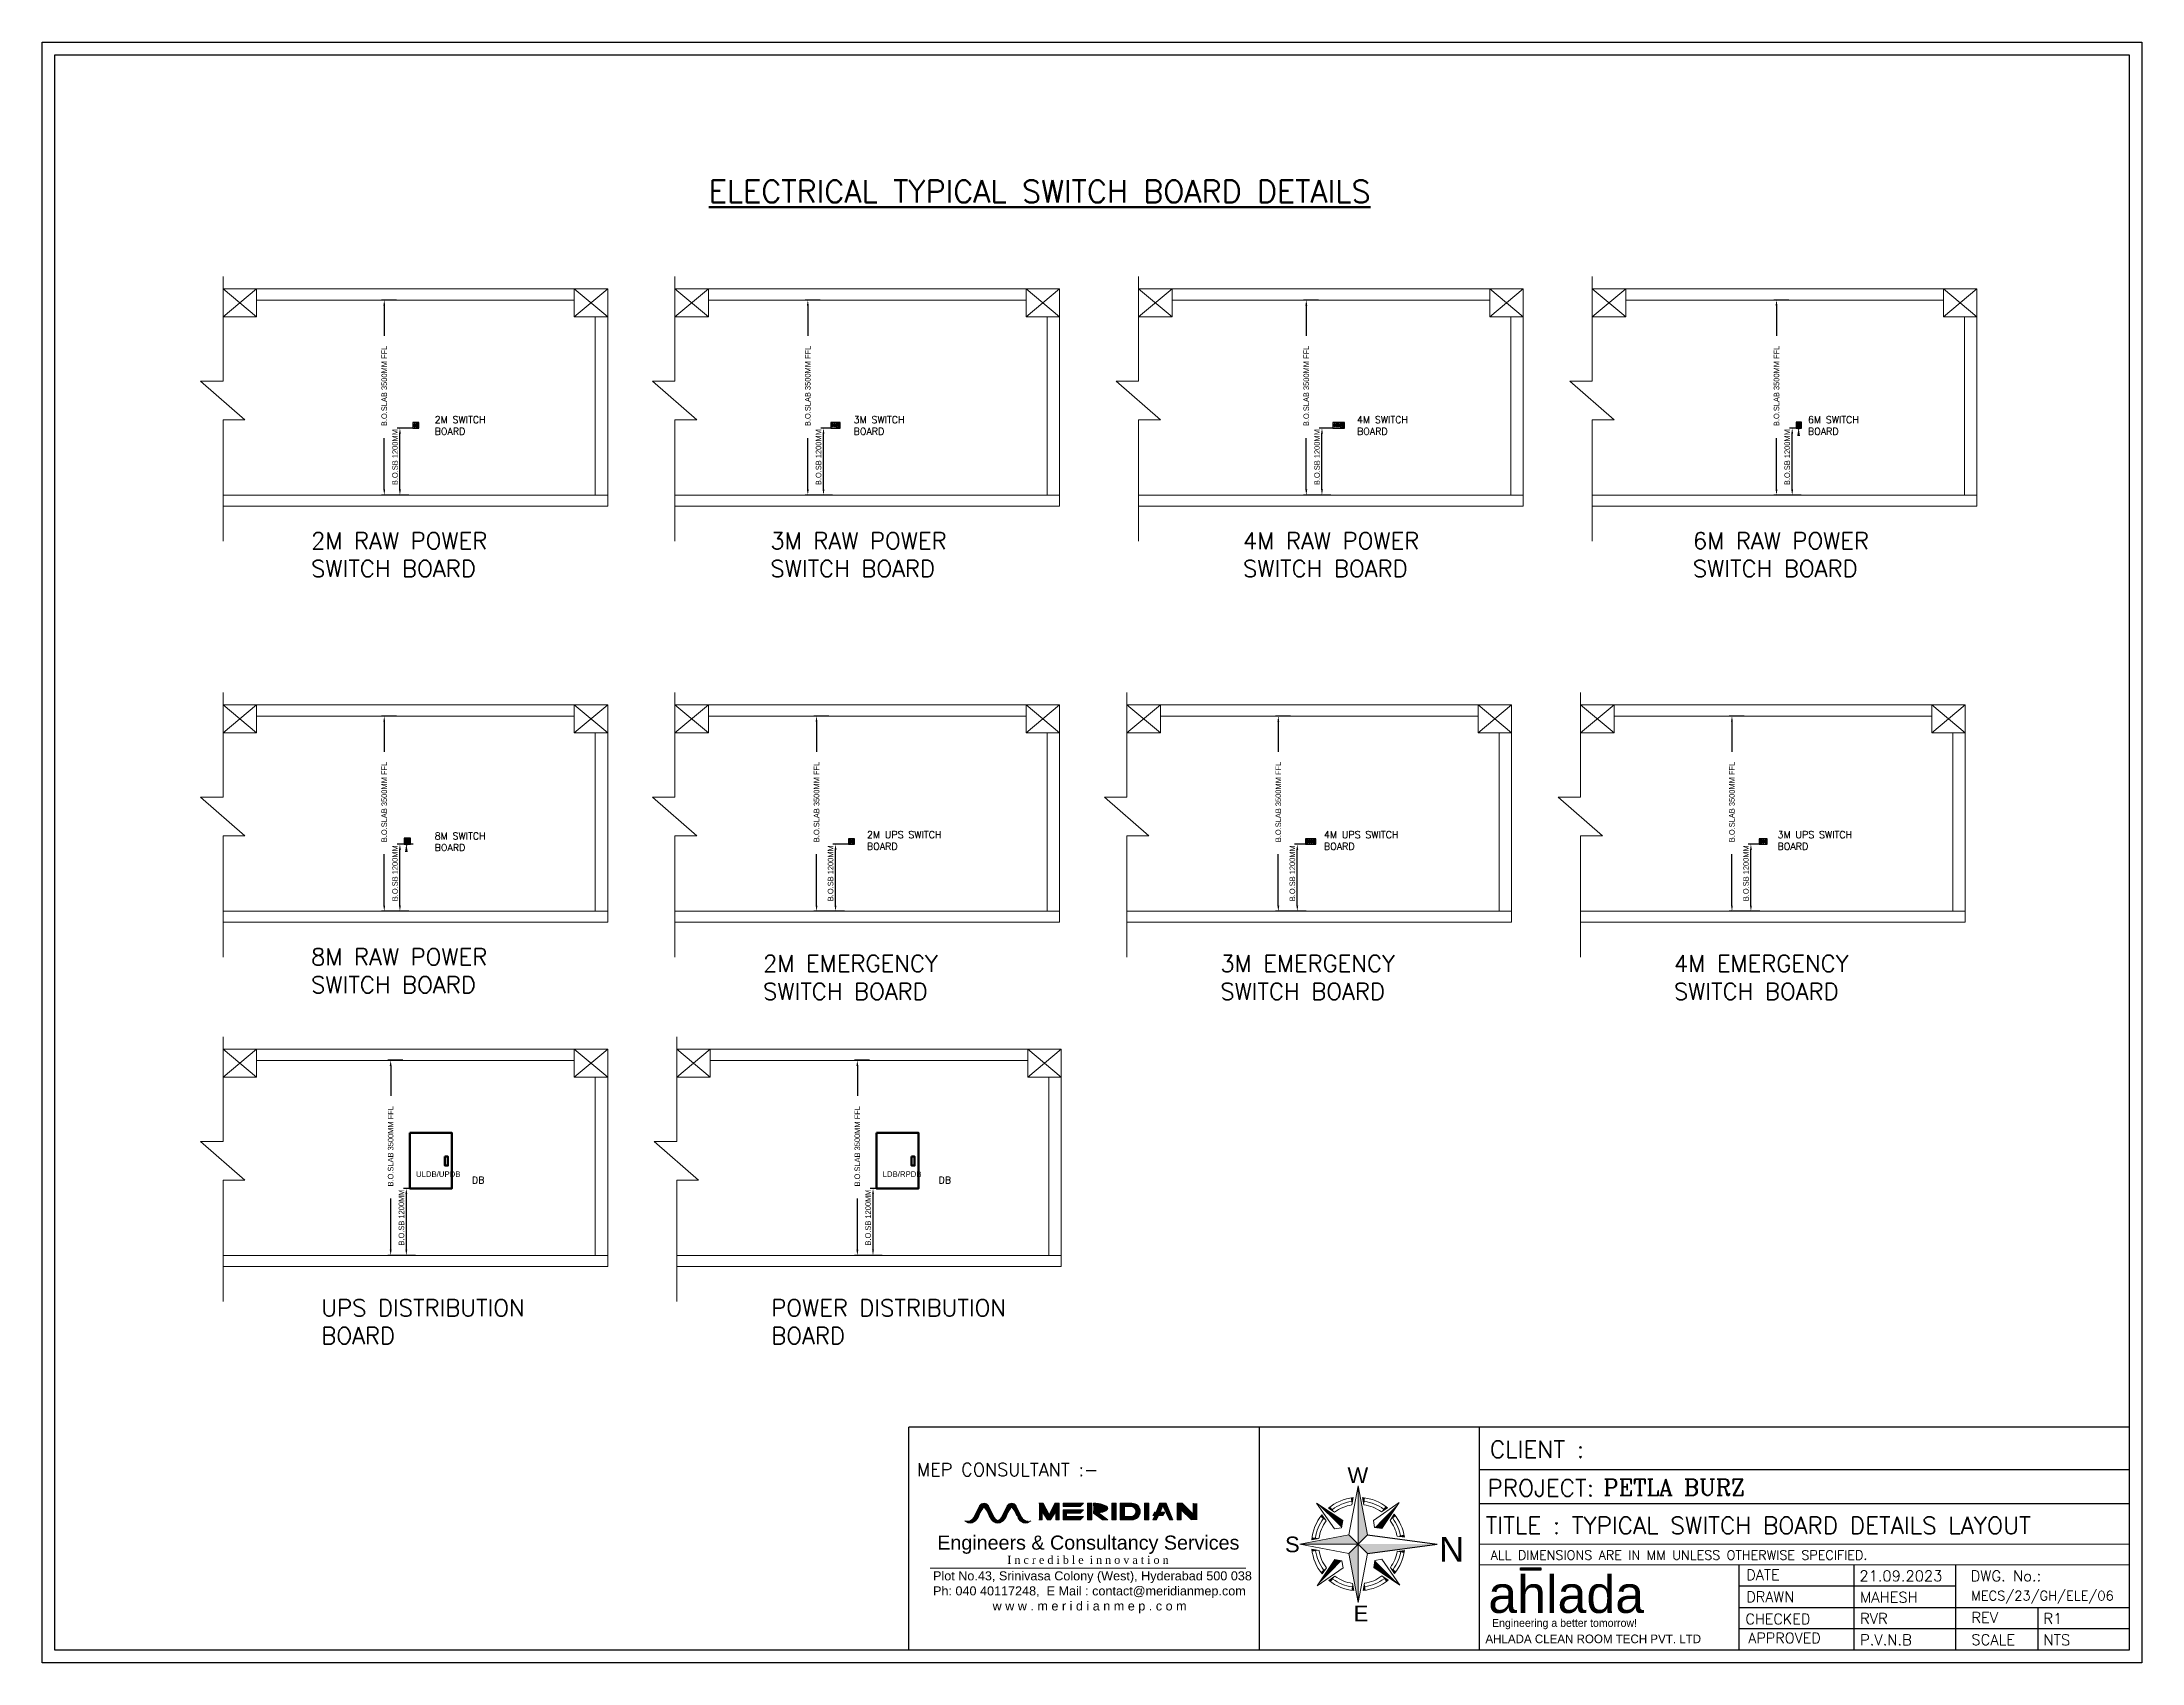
# Model space of a CAD drawing. Header units: millimetres. Extents: x 1380494 to 2061523, y -305664 to -174999.
# Drawn here: x 1461585 to 1499282, y -266962 to -237873 of the extents above; entities that cross this region are included whole.
import ezdxf
from ezdxf.enums import TextEntityAlignment as Align

# ---------------------------------------------------------------- set-up
doc = ezdxf.new("R2010")
doc.units = ezdxf.units.MM
doc.header["$LTSCALE"] = 600
doc.header["$MEASUREMENT"] = 0
doc.header["$PDMODE"] = 35
doc.linetypes.add('Hidden 2mm', pattern=[3, 2, -1])
for name, color, linetype, lineweight in [('AHU-N Ducting', 30, 'Continuous', 0), ('DIM', 7, 'Continuous', 0), ('ELE-CONDUIT', 5, 'Continuous', 30), ('ELE. DB', 1, 'Continuous', 9), ('ELE.DB', 1, 'Continuous', 20), ('FURNITURE WALL', 8, 'Continuous', 0), ('HATCH', 8, 'Continuous', 5), ('MEP_HVAC_RA_DUCT', 1, 'Continuous', 9)]:
    doc.layers.add(name, color=color, linetype=linetype, lineweight=lineweight)
doc.layers.add('ELE-2M 2WAY S.B', color=7, linetype='Continuous', true_color=0xeec2d4)
doc.layers.add('ELE-3M 2WAY S.B', color=7, linetype='Continuous', true_color=0xeec2d4)
for name, color, linetype in [('ELE-2M RAW P.SB', 40, 'Continuous'), ('ELE-2M UPS P.SB', 3, 'Continuous'), ('ELE-3M RAW P.SB', 40, 'Continuous'), ('ELE-3M UPS P.SB', 3, 'Continuous'), ('ELE-4M RAW P.SB', 7, 'Continuous'), ('ELE-SB 1(16M)', 1, 'Continuous'), ('TEXT', 250, 'Continuous'), ('TITLE', 7, 'Continuous')]:
    doc.layers.add(name, color=color, linetype=linetype)
doc.styles.add('ARIAL', font='arial.ttf')
doc.styles.add('Century', font='GOTHIC.TTF')
doc.styles.add('FS-ARIAL', font='arial.ttf')
doc.styles.add('IRFAN', font='romans.shx')
doc.styles.add('RAGHAV', font='')
doc.styles.get("Standard").update_dxf_attribs({"font": 'stylu.ttf'})
doc.styles.add('sudheer', font='romanc.shx')
doc.styles.get('RAGHAV').set_extended_font_data('Sakkal Majalla')
doc.dimstyles.new('AR-BRICK WORK', dxfattribs={"dimscale": 100, "dimtxt": 1, "dimasz": 1, "dimexe": 0.5, "dimexo": 0, "dimgap": 0.25, "dimtad": 0, "dimdec": 0, "dimzin": 1, "dimdsep": 46, "dimtxsty": 'Century', "dimblk": 'OBLIQUE', "dimcen": 0, "dimdle": 1, "dimclrd": 8, "dimclre": 8, "dimclrt": 4, "dimadec": 0, "dimazin": 0, "dimtfac": 1, "dimtdec": 0, "dimtofl": 0, "dimtmove": 1, "dimatfit": 3, "dimldrblk": 'ARCHTICK', "dimfxl": 1, "dimtolj": 1, "dimtzin": 1, "dimarcsym": 2})
doc.dimstyles.get("Standard").update_dxf_attribs({"dimscale": 1.5, "dimtxt": 150, "dimasz": 150, "dimexe": 100, "dimexo": 100, "dimgap": 0.25, "dimtad": 0, "dimdec": 0, "dimzin": 0, "dimdsep": 46, "dimtxsty": 'ARIAL', "dimcen": 0.09, "dimdle": 100, "dimclrd": 7, "dimclre": 7, "dimclrt": 7, "dimadec": 0, "dimazin": 0, "dimtfac": 1, "dimtdec": 0, "dimtofl": 0, "dimtmove": 0, "dimatfit": 3, "dimfxl": 1, "dimtolj": 1, "dimtzin": 0, "dimarcsym": 0})

msp = doc.modelspace()

# ---------------------------------------------------------------- texts
at = {"lineweight": 9}
for s, height, style, p in [('CLIENT :', 305.67991, 'IRFAN', (1487576.2759, -263280.4213)), ('MEP CONSULTANT :-', 231.818998, 'IRFAN', (1477290.5067, -263606.4295, 17.8638)), ('PROJECT:', 305.67991, 'IRFAN', (1487531.503, -263972.6416)), ('PETLA BURZ', 290.39591, 'sudheer', (1489614.1428, -263954.345))]:
    msp.add_text(s, height=height, dxfattribs=dict(at, style=style)).set_placement(p)
at = {"lineweight": 9, "extrusion": (0, 0, -1), "style": 'IRFAN', "text_generation_flag": 2}
for s, height, p in [('TITLE : TYPICAL SWITCH BOARD DETAILS LAYOUT', 305.67991, (-1487499.7525, -264646.4176)), ('ALL DIMENSIONS ARE IN MM UNLESS OTHERWISE SPECIFIED.', 167.477487, (-1487589.9645, -265108.1004))]:
    msp.add_text(s, height=height, dxfattribs=at).set_placement(p)
at = {"color": 64, "style": 'sudheer'}
for s, p in [('DATE', (1492478.0513, -265380.9495)), ('DRAWN ', (1492673.1877, -265774.2116)), ('CHECKED', (1492745.3356, -266172.4058)), ('APPROVED', (1492864.6051, -266513.2082))]:
    msp.add_text(s, height=188.73787, dxfattribs=at).set_placement(p, align=Align.MIDDLE_CENTER)
at = {"color": 6, "style": 'sudheer'}
for s, p in [('21.09.2023', (1494208.2284, -265495.2231)), ('MAHESH', (1494221.611, -265878.5891)), ('RVR', (1494221.611, -266260.984)), ('R1', (1497513.0413, -266260.984)), ('P.V.N.B', (1494221.611, -266643.2093)), ('NTS', (1497513.0413, -266643.2093))]:
    msp.add_text(s, height=193.14468, dxfattribs=at).set_placement(p)
at = {"color": 64, "style": 'sudheer'}
for s, p in [('DWG. No.:', (1496206.3902, -265495.2416)), ('REV', (1496219.0775, -266244.1518)), ('SCALE', (1496219.0775, -266640.8877))]:
    msp.add_text(s, height=193.14468, dxfattribs=at).set_placement(p)
at = {"color": 6, "style": 'sudheer'}
msp.add_text('MECS/23/GH/ELE/06', height=170.694578, dxfattribs=at).set_placement((1497494.0179, -265838.9384), align=Align.CENTER)
at = {"color": 134, "style": 'RAGHAV'}
msp.add_text('AHLADA CLEAN ROOM TECH PVT. LTD', height=155.061655, dxfattribs=at).set_placement((1487495.4407, -266606.4169))
at = {"layer": 'DIM', "lineweight": 50, "ltscale": 10, "char_height": 125, "attachment_point": 1}
for s, insert, width in [('{\\Fromans.shx|c228;\\C0;2M SWITCH BOARD}', (1468632.6008, -244590.5285), 1230.660808), ('{\\Fromans.shx|c228;\\C0;3M SWITCH BOARD}', (1476153.3558, -244590.5285), 1230.660808), ('{\\Fromans.shx|c228;\\C0;4M SWITCH BOARD}', (1485189.6883, -244590.5285), 1230.660808), ('{\\Fromans.shx|c228;\\C0;6M SWITCH BOARD\\P}', (1493284.0516, -244590.5285), 1230.660808), ('{\\Fromans.shx|c228;\\C0;8M SWITCH BOARD\\P}', (1468632.6008, -252057.1003), 1230.660808), ('{\\Fromans.shx|c228;\\C0;2M UPS SWITCH BOARD}', (1476392.5431, -252034.5437), 1478.056642), ('{\\Fromans.shx|c228;\\C0;4M UPS SWITCH BOARD\\P}', (1484595.9859, -252034.5437), 1478.056642), ('{\\Fromans.shx|c228;\\C0;3M UPS SWITCH BOARD}', (1492738.9401, -252034.5437), 1478.056642), ('{\\Fromans.shx|c228;\\C0;DB}', (1469301.9126, -258234.7558), 1230.660808), ('{\\Fromans.shx|c228;\\C0;DB}', (1477679.1005, -258234.7558), 1230.660808)]:
    msp.add_mtext(s, dxfattribs=dict(at, insert=insert, width=width))
at = {"layer": 'ELE-SB 1(16M)', "color": 40, "ltscale": 10, "char_height": 9.66887, "width": 41.09269, "attachment_point": 3}
for insert in [(1493111.997, -244821.1175), (1468120.2993, -252287.6893)]:
    msp.add_mtext('6A', dxfattribs=dict(at, insert=insert))
at = {"layer": 'TEXT', "lineweight": 50, "ltscale": 10, "attachment_point": 1}
for s, insert, char_height, width in [('{\\L\\Fromans.shx|c228;\\C0;ELECTRICAL TYPICAL SWITCH BOARD DETAILS}', (1473554.0434, -240354.8219), 400, 13947.14895), ('{\\Fromans.shx|c228;\\C0;2M RAW POWER SWITCH BOARD}', (1466415.8017, -246673.4361), 300, 4707.324513), ('{\\Fromans.shx|c228;\\C0;3M RAW POWER SWITCH BOARD}', (1474660.1673, -246673.4361), 300, 4707.324513), ('{\\Fromans.shx|c228;\\C0;4M RAW POWER SWITCH BOARD}', (1483143.4129, -246673.4361), 300, 4707.324513), ('{\\Fromans.shx|c228;\\C0;6M RAW POWER SWITCH BOARD\\P}', (1491218.7596, -246673.4361), 300, 4707.324513), ('{\\Fromans.shx|c228;\\C0;8M RAW POWER SWITCH BOARD\\P}', (1466415.8017, -254140.0079), 300, 4707.324513), ('{\\Fromans.shx|c228;\\C0;2M EMERGENCY SWITCH BOARD}', (1474528.7081, -254260.5061), 300, 4543.000597), ('{\\Fromans.shx|c228;\\C0;3M EMERGENCY SWITCH BOARD}', (1482735.514, -254260.5061), 300, 4543.000597), ('{\\Fromans.shx|c228;\\C0;4M EMERGENCY SWITCH BOARD\\P}', (1490878.4683, -254260.5061), 300, 4543.000597), ('{\\fArial|b0|i0|c0|p34;\\C0;ULDB/UPDB}', (1468297.404, -258138.7933), 100, 405.60599), ('{\\fArial|b0|i0|c0|p34;\\C0;LDB/RPDB}', (1476674.5919, -258138.7933), 100, 405.60599), ('{\\Fromans.shx|c228;\\C0;UPS DISTRIBUTION BOARD}', (1466599.8445, -260438.1616), 300, 4543.000597), ('{\\Fromans.shx|c228;\\C0;POWER DISTRIBUTION BOARD}', (1474675.1912, -260438.1616), 300, 5050.057251)]:
    msp.add_mtext(s, dxfattribs=dict(at, insert=insert, char_height=char_height, width=width))
at = {"layer": 'TITLE', "color": 7, "style": 'ARIAL'}
for s, p in [('W', (1485020.2315, -263733.9693, 0)), ('S', (1483899.1211, -264974.6176, 0)), ('E', (1485130.7482, -266213.9176, 0))]:
    msp.add_text(s, height=281.0878, dxfattribs=at).set_placement(p)
at = {"layer": 'TITLE', "color": 5, "style": 'ARIAL'}
msp.add_text('N', height=443.3409, rotation=180, dxfattribs=at).set_placement((1487111.7201, -264698.5095, 0))

# ---------------------------------------------------------------- blocks, each defined once
blk = doc.blocks.new('RTT')
at = {"layer": 'ELE-CONDUIT', "color": 1, "lineweight": 50, "ltscale": 10}
for points in [[(-272, 1000), (478, 1000), (478, 0), (-272, 0)], [(355, 573), (408, 573), (408, 412), (355, 412)]]:
    blk.add_lwpolyline(points, close=True, dxfattribs=at)
blk = doc.blocks.new('*D105')
at = {"layer": 'Defpoints', "color": 0, "transparency": 16777216}
for p in [(1468010, -244803), (1468245, -244803), (1468172, -246003)]:
    blk.add_point(p, dxfattribs=at)
at = {"layer": 'DIM', "color": 8, "lineweight": -2, "ltscale": 10, "transparency": 16777216}
for p, q in [((1468245, -244803), (1467960, -244803)), ((1468010, -245903), (1468010, -244903)), ((1468172, -246003), (1467960, -246003))]:
    blk.add_line(p, q, dxfattribs=at)
at = {"layer": 'DIM', "color": 8, "transparency": 16777216}
for points in [[(1468027, -244903), (1467993, -244903), (1468010, -244803)], [(1467993, -245903), (1468027, -245903), (1468010, -246003)]]:
    blk.add_solid(points, dxfattribs=at)
at = {"layer": 'DIM', "color": 7, "lineweight": 50, "transparency": 16777216, "insert": (1467922, -245323), "char_height": 100, "attachment_point": 5, "rotation": 90}
blk.add_mtext('\\A1;\\A1;B.O.SB 1200MM', dxfattribs=at)
blk = doc.blocks.new('_ArchTick')
at = {"color": 0, "linetype": 'ByBlock', "const_width": 0.15}
blk.add_lwpolyline([(-0.5, -0.5), (0.5, 0.5)], dxfattribs=at)
blk = doc.blocks.new('*D106')
at = {"layer": 'Defpoints', "color": 0, "transparency": 16777216}
for p in [(1467729, -242503), (1467949, -242503), (1468102, -246003)]:
    blk.add_point(p, dxfattribs=at)
at = {"layer": 'DIM', "color": 8, "lineweight": -2, "ltscale": 10, "transparency": 16777216}
for p, q in [((1467949, -242503), (1467679, -242503)), ((1467729, -242603), (1467729, -243143)), ((1467729, -245903), (1467729, -244984)), ((1468102, -246003), (1467679, -246003))]:
    blk.add_line(p, q, dxfattribs=at)
at = {"layer": 'DIM', "color": 8, "transparency": 16777216}
for points in [[(1467745, -242603), (1467712, -242603), (1467729, -242503)], [(1467712, -245903), (1467745, -245903), (1467729, -246003)]]:
    blk.add_solid(points, dxfattribs=at)
at = {"layer": 'DIM', "color": 7, "lineweight": 50, "transparency": 16777216, "insert": (1467729, -244063), "char_height": 100, "attachment_point": 5, "rotation": 90}
blk.add_mtext('\\A1;\\A1; B.O.SLAB 3500MM FFL', dxfattribs=at)
blk = doc.blocks.new('2M')
at = {"layer": 'ELE-2M RAW P.SB', "ltscale": 10}
for points in [[(-107, 0), (0, 0), (0, 100), (-107, 100)], [(-87, 25), (-60, 25), (-60, 79), (-87, 79)], [(-47, 25), (-20, 25), (-20, 79), (-47, 79)]]:
    blk.add_lwpolyline(points, close=True, dxfattribs=at)
blk = doc.blocks.new('3M')
at = {"layer": 'ELE-3M RAW P.SB', "color": 40, "ltscale": 10}
for p, q in [((-58, 50), (-51, 54)), ((-50, 53), (-55, 47)), ((-50, 56), (-53, 63)), ((-49, 64), (-49, 56)), ((-41, 49), (-48, 54)), ((-47, 55), (-40, 53))]:
    blk.add_line(p, q, dxfattribs=at)
for points in [[(-172, 0), (0, 0), (0, 100), (-172, 100)], [(-152, 28), (-126, 28), (-126, 80), (-152, 80)], [(-118, 28), (-91, 28), (-91, 80), (-118, 80)], [(-78, 27), (-20, 27), (-20, 80), (-78, 80)]]:
    blk.add_lwpolyline(points, close=True, dxfattribs=at)
for radius in [19.1, 1.78]:
    blk.add_circle((-49, 55), radius, dxfattribs=at)
blk = doc.blocks.new('4M')
at = {"layer": 'ELE-4M RAW P.SB', "color": 40, "ltscale": 10}
for p, q in [((-58, 50), (-51, 54)), ((-50, 53), (-55, 47)), ((-50, 56), (-53, 63)), ((-49, 64), (-49, 56)), ((-41, 49), (-48, 54)), ((-47, 55), (-40, 53))]:
    blk.add_line(p, q, dxfattribs=at)
for points in [[(-207, 0), (0, 0), (0, 100), (-207, 100)], [(-187, 28), (-161, 28), (-161, 80), (-187, 80)], [(-152, 28), (-126, 28), (-126, 80), (-152, 80)], [(-118, 28), (-91, 28), (-91, 80), (-118, 80)], [(-78, 27), (-20, 27), (-20, 80), (-78, 80)]]:
    blk.add_lwpolyline(points, close=True, dxfattribs=at)
for radius in [19.1, 1.78]:
    blk.add_circle((-49, 55), radius, dxfattribs=at)
blk = doc.blocks.new('*D107')
at = {"layer": 'Defpoints', "color": 0, "transparency": 16777216}
for p in [(1475613, -244803), (1475743, -244803), (1475775, -246003)]:
    blk.add_point(p, dxfattribs=at)
at = {"layer": 'DIM', "color": 8, "lineweight": -2, "ltscale": 10, "transparency": 16777216}
for p, q in [((1475743, -244803), (1475563, -244803)), ((1475613, -245903), (1475613, -244903)), ((1475775, -246003), (1475563, -246003))]:
    blk.add_line(p, q, dxfattribs=at)
at = {"layer": 'DIM', "color": 8, "transparency": 16777216}
for points in [[(1475630, -244903), (1475597, -244903), (1475613, -244803)], [(1475597, -245903), (1475630, -245903), (1475613, -246003)]]:
    blk.add_solid(points, dxfattribs=at)
at = {"layer": 'DIM', "color": 7, "lineweight": 50, "transparency": 16777216, "insert": (1475525, -245323), "char_height": 100, "attachment_point": 5, "rotation": 90}
blk.add_mtext('\\A1;\\A1;B.O.SB 1200MM', dxfattribs=at)
blk = doc.blocks.new('*D108')
at = {"layer": 'Defpoints', "color": 0, "transparency": 16777216}
for p in [(1475332, -242503), (1475552, -242503), (1475705, -246003)]:
    blk.add_point(p, dxfattribs=at)
at = {"layer": 'DIM', "color": 8, "lineweight": -2, "ltscale": 10, "transparency": 16777216}
for p, q in [((1475552, -242503), (1475282, -242503)), ((1475332, -242603), (1475332, -243143)), ((1475332, -245903), (1475332, -244984)), ((1475705, -246003), (1475282, -246003))]:
    blk.add_line(p, q, dxfattribs=at)
at = {"layer": 'DIM', "color": 8, "transparency": 16777216}
for points in [[(1475349, -242603), (1475315, -242603), (1475332, -242503)], [(1475315, -245903), (1475349, -245903), (1475332, -246003)]]:
    blk.add_solid(points, dxfattribs=at)
at = {"layer": 'DIM', "color": 7, "lineweight": 50, "transparency": 16777216, "insert": (1475332, -244063), "char_height": 100, "attachment_point": 5, "rotation": 90}
blk.add_mtext('\\A1;\\A1; B.O.SLAB 3500MM FFL', dxfattribs=at)
blk = doc.blocks.new('*D109')
at = {"layer": 'Defpoints', "color": 0, "transparency": 16777216}
for p in [(1484561, -244803), (1484758, -244803), (1484723, -246003)]:
    blk.add_point(p, dxfattribs=at)
at = {"layer": 'DIM', "color": 8, "lineweight": -2, "ltscale": 10, "transparency": 16777216}
for p, q in [((1484758, -244803), (1484511, -244803)), ((1484561, -245903), (1484561, -244903)), ((1484723, -246003), (1484511, -246003))]:
    blk.add_line(p, q, dxfattribs=at)
at = {"layer": 'DIM', "color": 8, "transparency": 16777216}
for points in [[(1484578, -244903), (1484545, -244903), (1484561, -244803)], [(1484545, -245903), (1484578, -245903), (1484561, -246003)]]:
    blk.add_solid(points, dxfattribs=at)
at = {"layer": 'DIM', "color": 7, "lineweight": 50, "transparency": 16777216, "insert": (1484473, -245323), "char_height": 100, "attachment_point": 5, "rotation": 90}
blk.add_mtext('\\A1;\\A1;B.O.SB 1200MM', dxfattribs=at)
blk = doc.blocks.new('*D110')
at = {"layer": 'Defpoints', "color": 0, "transparency": 16777216}
for p in [(1484280, -242503), (1484500, -242503), (1484653, -246003)]:
    blk.add_point(p, dxfattribs=at)
at = {"layer": 'DIM', "color": 8, "lineweight": -2, "ltscale": 10, "transparency": 16777216}
for p, q in [((1484500, -242503), (1484230, -242503)), ((1484280, -242603), (1484280, -243143)), ((1484280, -245903), (1484280, -244984)), ((1484653, -246003), (1484230, -246003))]:
    blk.add_line(p, q, dxfattribs=at)
at = {"layer": 'DIM', "color": 8, "transparency": 16777216}
for points in [[(1484297, -242603), (1484263, -242603), (1484280, -242503)], [(1484263, -245903), (1484297, -245903), (1484280, -246003)]]:
    blk.add_solid(points, dxfattribs=at)
at = {"layer": 'DIM', "color": 7, "lineweight": 50, "transparency": 16777216, "insert": (1484280, -244063), "char_height": 100, "attachment_point": 5, "rotation": 90}
blk.add_mtext('\\A1;\\A1; B.O.SLAB 3500MM FFL', dxfattribs=at)
blk = doc.blocks.new('*D111')
at = {"layer": 'Defpoints', "color": 0, "transparency": 16777216}
for p in [(1493002, -244803), (1493094, -244803), (1493164, -246003)]:
    blk.add_point(p, dxfattribs=at)
at = {"layer": 'DIM', "color": 8, "lineweight": -2, "ltscale": 10, "transparency": 16777216}
for p, q in [((1493094, -244803), (1492952, -244803)), ((1493002, -245903), (1493002, -244903)), ((1493164, -246003), (1492952, -246003))]:
    blk.add_line(p, q, dxfattribs=at)
at = {"layer": 'DIM', "color": 8, "transparency": 16777216}
for points in [[(1493019, -244903), (1492985, -244903), (1493002, -244803)], [(1492985, -245903), (1493019, -245903), (1493002, -246003)]]:
    blk.add_solid(points, dxfattribs=at)
at = {"layer": 'DIM', "color": 7, "lineweight": 50, "transparency": 16777216, "insert": (1492914, -245323), "char_height": 100, "attachment_point": 5, "rotation": 90}
blk.add_mtext('\\A1;\\A1;B.O.SB 1200MM', dxfattribs=at)
blk = doc.blocks.new('*D112')
at = {"layer": 'Defpoints', "color": 0, "transparency": 16777216}
for p in [(1492721, -242503), (1492940, -242503), (1493094, -246003)]:
    blk.add_point(p, dxfattribs=at)
at = {"layer": 'DIM', "color": 8, "lineweight": -2, "ltscale": 10, "transparency": 16777216}
for p, q in [((1492940, -242503), (1492671, -242503)), ((1492721, -242603), (1492721, -243143)), ((1492721, -245903), (1492721, -244984)), ((1493094, -246003), (1492671, -246003))]:
    blk.add_line(p, q, dxfattribs=at)
at = {"layer": 'DIM', "color": 8, "transparency": 16777216}
for points in [[(1492737, -242603), (1492704, -242603), (1492721, -242503)], [(1492704, -245903), (1492737, -245903), (1492721, -246003)]]:
    blk.add_solid(points, dxfattribs=at)
at = {"layer": 'DIM', "color": 7, "lineweight": 50, "transparency": 16777216, "insert": (1492721, -244063), "char_height": 100, "attachment_point": 5, "rotation": 90}
blk.add_mtext('\\A1;\\A1; B.O.SLAB 3500MM FFL', dxfattribs=at)
blk = doc.blocks.new('*D113')
at = {"layer": 'Defpoints', "color": 0, "transparency": 16777216}
for p in [(1476502, -258447), (1476737, -258447), (1476664, -259647)]:
    blk.add_point(p, dxfattribs=at)
at = {"layer": 'DIM', "color": 8, "lineweight": -2, "ltscale": 10, "transparency": 16777216}
for p, q in [((1476737, -258447), (1476452, -258447)), ((1476502, -259547), (1476502, -258547)), ((1476664, -259647), (1476452, -259647))]:
    blk.add_line(p, q, dxfattribs=at)
at = {"layer": 'DIM', "color": 8, "transparency": 16777216}
for points in [[(1476519, -258547), (1476486, -258547), (1476502, -258447)], [(1476486, -259547), (1476519, -259547), (1476502, -259647)]]:
    blk.add_solid(points, dxfattribs=at)
at = {"layer": 'DIM', "color": 7, "lineweight": 50, "transparency": 16777216, "insert": (1476414, -258968), "char_height": 100, "attachment_point": 5, "rotation": 90}
blk.add_mtext('\\A1;\\A1;B.O.SB 1200MM', dxfattribs=at)
blk = doc.blocks.new('*D114')
at = {"layer": 'Defpoints', "color": 0, "transparency": 16777216}
for p in [(1476221, -256147), (1476441, -256147), (1476594, -259647)]:
    blk.add_point(p, dxfattribs=at)
at = {"layer": 'DIM', "color": 8, "lineweight": -2, "ltscale": 10, "transparency": 16777216}
for p, q in [((1476441, -256147), (1476171, -256147)), ((1476221, -256247), (1476221, -256787)), ((1476221, -259547), (1476221, -258628)), ((1476594, -259647), (1476171, -259647))]:
    blk.add_line(p, q, dxfattribs=at)
at = {"layer": 'DIM', "color": 8, "transparency": 16777216}
for points in [[(1476238, -256247), (1476204, -256247), (1476221, -256147)], [(1476204, -259547), (1476238, -259547), (1476221, -259647)]]:
    blk.add_solid(points, dxfattribs=at)
at = {"layer": 'DIM', "color": 7, "lineweight": 50, "transparency": 16777216, "insert": (1476221, -257708), "char_height": 100, "attachment_point": 5, "rotation": 90}
blk.add_mtext('\\A1;\\A1; B.O.SLAB 3500MM FFL', dxfattribs=at)
blk = doc.blocks.new('REREE')
at = {"layer": 'ELE-2M UPS P.SB', "ltscale": 10}
for points in [[(-106, 0), (0, 0), (0, 100), (-106, 100)], [(-87, 25), (-60, 25), (-60, 79), (-87, 79)], [(-47, 25), (-20, 25), (-20, 79), (-47, 79)]]:
    blk.add_lwpolyline(points, close=True, dxfattribs=at)
blk = doc.blocks.new('*D115')
at = {"layer": 'Defpoints', "color": 0, "transparency": 16777216}
for p in [(1475829, -252270), (1476064, -252270), (1475991, -253470)]:
    blk.add_point(p, dxfattribs=at)
at = {"layer": 'DIM', "color": 8, "lineweight": -2, "ltscale": 10, "transparency": 16777216}
for p, q in [((1476064, -252270), (1475779, -252270)), ((1475829, -253370), (1475829, -252370)), ((1475991, -253470), (1475779, -253470))]:
    blk.add_line(p, q, dxfattribs=at)
at = {"layer": 'DIM', "color": 8, "transparency": 16777216}
for points in [[(1475846, -252370), (1475812, -252370), (1475829, -252270)], [(1475812, -253370), (1475846, -253370), (1475829, -253470)]]:
    blk.add_solid(points, dxfattribs=at)
at = {"layer": 'DIM', "color": 7, "lineweight": 50, "transparency": 16777216, "insert": (1475741, -252790), "char_height": 100, "attachment_point": 5, "rotation": 90}
blk.add_mtext('\\A1;\\A1;B.O.SB 1200MM', dxfattribs=at)
blk = doc.blocks.new('*D116')
at = {"layer": 'Defpoints', "color": 0, "transparency": 16777216}
for p in [(1475489, -249970), (1475709, -249970), (1475862, -253470)]:
    blk.add_point(p, dxfattribs=at)
at = {"layer": 'DIM', "color": 8, "lineweight": -2, "ltscale": 10, "transparency": 16777216}
for p, q in [((1475709, -249970), (1475439, -249970)), ((1475489, -250070), (1475489, -250610)), ((1475489, -253370), (1475489, -252450)), ((1475862, -253470), (1475439, -253470))]:
    blk.add_line(p, q, dxfattribs=at)
at = {"layer": 'DIM', "color": 8, "transparency": 16777216}
for points in [[(1475505, -250070), (1475472, -250070), (1475489, -249970)], [(1475472, -253370), (1475505, -253370), (1475489, -253470)]]:
    blk.add_solid(points, dxfattribs=at)
at = {"layer": 'DIM', "color": 7, "lineweight": 50, "transparency": 16777216, "insert": (1475489, -251530), "char_height": 100, "attachment_point": 5, "rotation": 90}
blk.add_mtext('\\A1;\\A1; B.O.SLAB 3500MM FFL', dxfattribs=at)
blk = doc.blocks.new('*D117')
at = {"layer": 'Defpoints', "color": 0, "transparency": 16777216}
for p in [(1484118, -252270), (1484266, -252270), (1484280, -253470)]:
    blk.add_point(p, dxfattribs=at)
at = {"layer": 'DIM', "color": 8, "lineweight": -2, "ltscale": 10, "transparency": 16777216}
for p, q in [((1484266, -252270), (1484068, -252270)), ((1484118, -253370), (1484118, -252370)), ((1484280, -253470), (1484068, -253470))]:
    blk.add_line(p, q, dxfattribs=at)
at = {"layer": 'DIM', "color": 8, "transparency": 16777216}
for points in [[(1484135, -252370), (1484102, -252370), (1484118, -252270)], [(1484102, -253370), (1484135, -253370), (1484118, -253470)]]:
    blk.add_solid(points, dxfattribs=at)
at = {"layer": 'DIM', "color": 7, "lineweight": 50, "transparency": 16777216, "insert": (1484030, -252790), "char_height": 100, "attachment_point": 5, "rotation": 90}
blk.add_mtext('\\A1;\\A1;B.O.SB 1200MM', dxfattribs=at)
blk = doc.blocks.new('*D118')
at = {"layer": 'Defpoints', "color": 0, "transparency": 16777216}
for p in [(1483778, -249970), (1483998, -249970), (1484151, -253470)]:
    blk.add_point(p, dxfattribs=at)
at = {"layer": 'DIM', "color": 8, "lineweight": -2, "ltscale": 10, "transparency": 16777216}
for p, q in [((1483998, -249970), (1483728, -249970)), ((1483778, -250070), (1483778, -250610)), ((1483778, -253370), (1483778, -252450)), ((1484151, -253470), (1483728, -253470))]:
    blk.add_line(p, q, dxfattribs=at)
at = {"layer": 'DIM', "color": 8, "transparency": 16777216}
for points in [[(1483795, -250070), (1483761, -250070), (1483778, -249970)], [(1483761, -253370), (1483795, -253370), (1483778, -253470)]]:
    blk.add_solid(points, dxfattribs=at)
at = {"layer": 'DIM', "color": 7, "lineweight": 50, "transparency": 16777216, "insert": (1483778, -251530), "char_height": 100, "attachment_point": 5, "rotation": 90}
blk.add_mtext('\\A1;\\A1; B.O.SLAB 3500MM FFL', dxfattribs=at)
blk = doc.blocks.new('*D119')
at = {"layer": 'Defpoints', "color": 0, "transparency": 16777216}
for p in [(1468125, -258447), (1468360, -258447), (1468287, -259647)]:
    blk.add_point(p, dxfattribs=at)
at = {"layer": 'DIM', "color": 8, "lineweight": -2, "ltscale": 10, "transparency": 16777216}
for p, q in [((1468360, -258447), (1468075, -258447)), ((1468125, -259547), (1468125, -258547)), ((1468287, -259647), (1468075, -259647))]:
    blk.add_line(p, q, dxfattribs=at)
at = {"layer": 'DIM', "color": 8, "transparency": 16777216}
for points in [[(1468142, -258547), (1468108, -258547), (1468125, -258447)], [(1468108, -259547), (1468142, -259547), (1468125, -259647)]]:
    blk.add_solid(points, dxfattribs=at)
at = {"layer": 'DIM', "color": 7, "lineweight": 50, "transparency": 16777216, "insert": (1468037, -258968), "char_height": 100, "attachment_point": 5, "rotation": 90}
blk.add_mtext('\\A1;\\A1;B.O.SB 1200MM', dxfattribs=at)
blk = doc.blocks.new('*D120')
at = {"layer": 'Defpoints', "color": 0, "transparency": 16777216}
for p in [(1467844, -256147), (1468064, -256147), (1468217, -259647)]:
    blk.add_point(p, dxfattribs=at)
at = {"layer": 'DIM', "color": 8, "lineweight": -2, "ltscale": 10, "transparency": 16777216}
for p, q in [((1468064, -256147), (1467794, -256147)), ((1467844, -256247), (1467844, -256787)), ((1467844, -259547), (1467844, -258628)), ((1468217, -259647), (1467794, -259647))]:
    blk.add_line(p, q, dxfattribs=at)
at = {"layer": 'DIM', "color": 8, "transparency": 16777216}
for points in [[(1467860, -256247), (1467827, -256247), (1467844, -256147)], [(1467827, -259547), (1467860, -259547), (1467844, -259647)]]:
    blk.add_solid(points, dxfattribs=at)
at = {"layer": 'DIM', "color": 7, "lineweight": 50, "transparency": 16777216, "insert": (1467844, -257708), "char_height": 100, "attachment_point": 5, "rotation": 90}
blk.add_mtext('\\A1;\\A1; B.O.SLAB 3500MM FFL', dxfattribs=at)
blk = doc.blocks.new('FERE')
at = {"layer": 'ELE.DB', "color": 3, "lineweight": 50, "ltscale": 10}
for points in [[(-375, 500), (375, 500), (375, -500), (-375, -500)], [(252, 73), (305, 73), (305, -88), (252, -88)]]:
    blk.add_lwpolyline(points, close=True, dxfattribs=at)
blk = doc.blocks.new('Logo')
h = blk.add_hatch(color=134)
h.dxf.hatch_style = 1
h.paths.add_polyline_path([(7.31, 6.26), (4.47, 6.26), (4.47, 5.93), (7.31, 5.93)])
at = {"color": 134}
blk.add_lwpolyline([(4.47, 6.26), (7.31, 6.26), (7.31, 5.93), (4.47, 5.93)], close=True, dxfattribs=at)
at = {"color": 134, "style": 'FS-ARIAL'}
blk.add_text('ahlada', height=5.161, dxfattribs=at).set_placement((0, 0))
at = {"color": 8, "style": 'RAGHAV'}
blk.add_text('Engineering a better tomorrow!', height=1.0969, dxfattribs=at).set_placement((0.52, -1.94))
blk = doc.blocks.new('A$C4A7C6C7E')
at = {"layer": 'TITLE', "color": 8, "lineweight": 5}
for p, q in [((-4207, 4144), (0, 26095)), ((-2825, 17519), (-2234, 20757)), ((0, 26095), (0, 0)), ((0, 0), (0, 26095)), ((4144, 4207), (0, 26095)), ((2559, 17560), (1919, 20788)), ((-6941, 10518), (-18592, 18312)), ((-10622, 6781), (-18592, 18312)), ((-14385, 10390), (-16257, 13098)), ((-10607, 14226), (-13343, 16056)), ((-7437, 7325), (-6941, 10518)), ((6781, 10622), (18312, 18592)), ((7325, 7437), (6781, 10622)), ((10390, 14385), (13098, 16257)), ((10518, 6941), (18312, 18592)), ((14226, 10607), (16056, 13343)), ((-4207, 4144), (-26095, 0)), ((0, 0), (-26095, 0)), ((-26095, 0), (0, 0)), ((-4144, -4207), (-26095, 0)), ((-17560, 2559), (-20788, 1919)), ((-7437, 7325), (-10622, 6781)), ((-4207, 4144), (0, 0)), ((0, 0), (-4207, 4144)), ((0, 0), (-4144, -4207)), ((-4144, -4207), (0, 0)), ((0, 0), (4144, 4207)), ((4144, 4207), (0, 0)), ((0, 0), (4207, -4144)), ((4207, -4144), (0, 0)), ((0, 0), (0, -26095)), ((0, -26095), (0, 0)), ((7325, 7437), (10518, 6941)), ((17394, 3514), (20646, 3095)), ((17394, 3514), (20646, 3095)), ((-17519, -2825), (-20757, -2234)), ((-10518, -6941), (-18312, -18592)), ((-7325, -7437), (-10518, -6941)), ((-7325, -7437), (-6781, -10622)), ((-4144, -4207), (0, -26095)), ((4207, -4144), (0, -26095)), ((7437, -7325), (6941, -10518)), ((7437, -7325), (10622, -6781)), ((10622, -6781), (18592, -18312)), ((17433, -3312), (20680, -2857)), ((17433, -3312), (20680, -2857)), ((17434, -3310), (20680, -2857)), ((-6781, -10622), (-18312, -18592)), ((-14226, -10607), (-16056, -13343)), ((-10390, -14385), (-13098, -16257)), ((-2559, -17560), (-1919, -20788)), ((2825, -17519), (2234, -20757)), ((6941, -10518), (18592, -18312)), ((10607, -14226), (13343, -16056)), ((14385, -10390), (16257, -13098))]:
    blk.add_line(p, q, dxfattribs=at)
at = {"layer": 'TITLE', "color": 5}
for p in [(4144, 4207), (4207, -4144)]:
    blk.add_line(p, (35289, 0), dxfattribs=at)
at = {"layer": 'TITLE', "color": 8, "lineweight": 5}
for radius, start, end in [(20877, 96.142689, 129.726248), (19311, 99.161205, 126.707732), (20877, 51.142689, 84.726248), (19311, 54.161205, 81.707732), (20877, 141.142689, 174.726248), (19311, 144.161205, 171.707732), (17745, 144.161205, 171.707732), (17745, 99.161205, 126.707732), (17745, 54.161205, 81.707732), (17745, 11.421813, 36.707732), (19311, 9.85136, 36.707732), (20877, 8.526917, 39.726248), (20877, 186.142689, 219.726248), (19311, 189.161205, 216.707732), (17745, 189.161205, 216.707732), (17745, 324.161205, 349.248684), (19311, 324.161205, 350.81434), (20877, 321.142689, 352.134802), (20877, 231.142689, 264.726248), (19311, 234.161205, 261.707732), (17745, 234.161205, 261.707732), (20877, 276.142689, 309.726248), (17745, 279.161205, 306.707732), (19311, 279.161205, 306.707732)]:
    blk.add_arc((0, 0), radius, start, end, dxfattribs=at)
for points in [[(-3324, 20610), (-2234, 20757), (-2825, 17519)], [(0, 26095), (4144, 4207), (0, 0)], [(3011, 20658), (1919, 20788), (2559, 17560)], [(-18592, 18312), (-6941, 10518), (-7437, 7325)], [(-16257, 13098), (-16924, 12223), (-14385, 10390)], [(-13343, 16056), (-12479, 16737), (-10607, 14226)], [(18312, 18592), (10518, 6941), (7325, 7437)], [(13098, 16257), (12223, 16924), (10390, 14385)], [(16056, 13343), (16737, 12479), (14226, 10607)], [(-26095, 0), (-4207, 4144), (0, 0)], [(-20658, 3011), (-20788, 1919), (-17560, 2559)], [(0, -26095), (-4144, -4207), (0, 0)], [(20646, 3095), (20457, 4167), (17394, 3514)], [(-20610, -3324), (-20757, -2234), (-17519, -2825)], [(-18312, -18592), (-10518, -6941), (-7325, -7437)], [(18592, -18312), (6941, -10518), (7437, -7325)], [(20680, -2857), (20503, -3930), (17433, -3312)], [(-16056, -13343), (-16737, -12479), (-14226, -10607)], [(-13098, -16257), (-12223, -16924), (-10390, -14385)], [(-3011, -20658), (-1919, -20788), (-2559, -17560)], [(3324, -20610), (2234, -20757), (2825, -17519)], [(13343, -16056), (12479, -16737), (10607, -14226)], [(16257, -13098), (16924, -12223), (14385, -10390)]]:
    blk.add_solid(points, dxfattribs=at)
at = {"layer": 'TITLE', "color": 5}
blk.add_solid([(35289, 0), (4207, -4144), (0, 0)], dxfattribs=at)
blk = doc.blocks.new('MECS')
at = {"layer": 'AHU-N Ducting', "lineweight": 0}
for color, points in [(160, [(0.513, 0.909, -0.255342), (0.515, 0.912, -0.046847), (0.522, 0.929, -0.026654), (0.534, 0.952, -0.067185), (0.556, 0.983, -0.027641), (0.574, 1.003), (0.577, 1.006, 0.172136), (0.551, 1.012, 0.247314), (0.52, 0.99), (0.472, 0.896, -0.018001), (0.47, 0.892, -0.031918), (0.466, 0.887, -0.107063), (0.458, 0.878, -0.068722), (0.445, 0.87, -0.110082), (0.433, 0.866, -0.048168), (0.422, 0.865, -0.255342), (0.422, 0.865, -0.105522), (0.41, 0.866, -0.052874), (0.399, 0.87, 0.050549), (0.409, 0.862, 0.15879), (0.448, 0.851, 0.025573), (0.455, 0.852, 0.056901), (0.47, 0.858, 0.076128), (0.493, 0.875, 0.056355), (0.507, 0.895)]), (150, [(0.574, 1.003), (0.556, 0.983, -0.088717), (0.599, 0.909), (0.606, 0.895, 0.090805), (0.626, 0.869, 0.094622), (0.647, 0.865, 0.097626), (0.668, 0.869, -0.179862), (0.639, 0.896), (0.591, 0.99, 0.136823), (0.577, 1.006, 0.004233)]), (160, [(0.739, 0.909, -0.255342), (0.74, 0.912, -0.046847), (0.747, 0.929, -0.026654), (0.759, 0.952, -0.067185), (0.781, 0.983, -0.027641), (0.799, 1.003), (0.802, 1.006, 0.172136), (0.776, 1.012, 0.247314), (0.745, 0.99), (0.697, 0.896, -0.018001), (0.695, 0.892, -0.031918), (0.691, 0.887, -0.107063), (0.683, 0.878, -0.068722), (0.67, 0.87, -0.110082), (0.658, 0.866, -0.048168), (0.647, 0.865, -0.255342), (0.647, 0.865, -0.105522), (0.635, 0.866, -0.052874), (0.624, 0.87, 0.050549), (0.634, 0.862, 0.15879), (0.673, 0.851, 0.025573), (0.68, 0.852, 0.056901), (0.695, 0.858, 0.076128), (0.718, 0.875, 0.056355), (0.732, 0.895)]), (160, [(0.689, 0.865, -0.097626), (0.668, 0.869, -0.097626), (0.647, 0.865, -0.094622), (0.626, 0.869, 0.087249), (0.652, 0.853, 0.25446), (0.712, 0.87, -0.106044)]), (150, [(0.799, 1.003), (0.781, 0.983, -0.082822), (0.824, 0.909), (0.831, 0.895, 0.090805), (0.851, 0.869, 0.094622), (0.872, 0.865, 0.097626), (0.893, 0.869, -0.179862), (0.864, 0.896), (0.816, 0.99, 0.136823), (0.802, 1.006, 0.004233)]), (150, [(0.914, 0.865, -0.097626), (0.893, 0.869, -0.097626), (0.872, 0.865, -0.094622), (0.851, 0.869, 0.087249), (0.877, 0.853, 0.25446), (0.937, 0.87, -0.106044)]), (1, [(1.03, 0.944), (1.071, 0.876), (1.098, 0.876), (1.139, 0.944), (1.139, 0.876), (1.167, 0.876), (1.167, 1.012), (1.132, 1.012), (1.086, 0.92), (1.037, 1.012), (1.003, 1.012), (1.003, 0.876), (1.03, 0.876)]), (251, [(1.201, 1.012), (1.201, 0.985), (1.337, 0.985), (1.364, 1.012)]), (251, [(1.201, 0.957), (1.201, 0.876), (1.337, 0.876), (1.364, 0.903), (1.228, 0.903), (1.228, 0.93), (1.337, 0.93), (1.364, 0.957)]), (251, [(1.398, 0.876), (1.432, 0.876), (1.432, 1.012), (1.398, 1.012)]), (251, [(1.63, 1.012), (1.596, 1.012), (1.596, 0.876), (1.63, 0.876)]), (251, [(1.896, 1.012), (1.862, 1.012), (1.862, 0.876), (1.896, 0.876)]), (251, [(2.011, 0.913), (2.027, 0.94), (1.943, 0.94), (1.93, 0.913)]), (251, [(1.976, 0.913), (1.945, 0.913), (1.93, 0.876), (1.959, 0.876)]), (251, [(2.011, 0.99), (2.064, 0.876), (2.093, 0.876), (2.039, 1.012), (1.984, 1.012), (1.956, 0.94), (1.989, 0.94)]), (251, [(2.161, 0.959), (2.243, 0.876), (2.291, 0.876), (2.291, 1.012), (2.257, 1.012), (2.257, 0.924), (2.168, 1.012), (2.127, 1.012), (2.127, 0.876), (2.161, 0.876)])]:
    blk.add_hatch(color=color, dxfattribs=at).paths.add_polyline_path(points)
h = blk.add_hatch(color=251, dxfattribs=at)
edge = h.paths.add_edge_path()
edge.add_ellipse((1.446, 0.971), major_axis=(-0.116, 0), ratio=0.352941, start_angle=110.1798, end_angle=270)
edge.add_line((1.446, 1.012), (1.446, 0.992))
edge.add_ellipse((1.446, 0.971), major_axis=(-0.0701, 0), ratio=0.291522, start_angle=90, end_angle=270, ccw=False)
edge.add_line((1.446, 0.951), (1.446, 0.93))
edge.add_line((1.446, 0.93), (1.519, 0.876))
edge.add_line((1.519, 0.876), (1.562, 0.876))
edge.add_line((1.562, 0.876), (1.486, 0.933))
h = blk.add_hatch(color=251, dxfattribs=at)
h.paths.add_polyline_path([(1.664, 0.876), (1.759, 0.876, 1), (1.759, 1.012), (1.664, 1.012)])
h.paths.add_polyline_path([(1.698, 0.985), (1.751, 0.985, -1), (1.751, 0.903), (1.698, 0.903)], flags=16)
at = {"layer": 'AHU-N Ducting', "color": 160, "lineweight": 0}
for p, q in [((0.472, 0.896, -0.005), (0.52, 0.99, -0.005)), ((0.507, 0.895, -0.005), (0.513, 0.909, -0.005)), ((0.697, 0.896, -0.005), (0.745, 0.99, -0.005)), ((0.732, 0.895, -0.005), (0.739, 0.909, -0.005))]:
    blk.add_line(p, q, dxfattribs=at)
at = {"layer": 'AHU-N Ducting', "color": 150, "lineweight": 0}
for p, q in [((0.639, 0.896, -0.005), (0.591, 0.99, -0.005)), ((0.606, 0.895, -0.005), (0.599, 0.909, -0.005)), ((0.864, 0.896, -0.005), (0.816, 0.99, -0.005))]:
    blk.add_line(p, q, dxfattribs=at)
at = {"layer": 'AHU-N Ducting', "color": 1, "lineweight": 0}
for p, q in [((1.003, 1.012, -0.005), (1.037, 1.012, -0.005)), ((1.03, 0.876, -0.005), (1.003, 0.876, -0.005)), ((1.03, 0.944, -0.005), (1.071, 0.876, -0.005)), ((1.03, 0.876, -0.005), (1.03, 0.944, -0.005)), ((1.03, 0.876, -0.005), (1.03, 0.944, -0.005)), ((1.037, 1.012, -0.005), (1.086, 0.92, -0.005)), ((1.071, 0.876, -0.005), (1.098, 0.876, -0.005)), ((1.132, 1.012, -0.005), (1.086, 0.92, -0.005)), ((1.139, 0.944, -0.005), (1.098, 0.876, -0.005)), ((1.167, 1.012, -0.005), (1.132, 1.012, -0.005)), ((1.134, 1.012, -0.005), (1.162, 1.012, -0.005)), ((1.139, 0.876, -0.005), (1.139, 0.944, -0.005)), ((1.139, 0.876, -0.005), (1.139, 0.944, -0.005)), ((1.139, 0.876, -0.005), (1.167, 0.876, -0.005)), ((1.167, 0.876, -0.005), (1.167, 1.012, -0.005))]:
    blk.add_line(p, q, dxfattribs=at)
at = {"layer": 'AHU-N Ducting', "color": 251, "lineweight": 0}
for p, q in [((1.201, 1.012, -0.005), (1.364, 1.012, -0.005)), ((1.201, 0.985, -0.005), (1.201, 1.012, -0.005)), ((1.201, 0.985, -0.005), (1.337, 0.985, -0.005)), ((1.201, 0.957, -0.005), (1.364, 0.957, -0.005)), ((1.201, 0.876, -0.005), (1.201, 0.957, -0.005)), ((1.201, 0.876, -0.005), (1.337, 0.876, -0.005)), ((1.228, 0.93, -0.005), (1.337, 0.93, -0.005)), ((1.228, 0.903, -0.005), (1.228, 0.93, -0.005)), ((1.228, 0.903, -0.005), (1.364, 0.903, -0.005)), ((1.337, 0.985, -0.005), (1.364, 1.012, -0.005)), ((1.337, 0.93, -0.005), (1.364, 0.957, -0.005)), ((1.337, 0.876, -0.005), (1.364, 0.903, -0.005)), ((1.398, 1.012, -0.005), (1.432, 1.012, -0.005)), ((1.398, 1.012, -0.005), (1.398, 0.876, -0.005)), ((1.398, 0.876, -0.005), (1.432, 0.876, -0.005)), ((1.432, 1.012, -0.005), (1.432, 0.876, -0.005)), ((1.446, 1.012, -0.005), (1.446, 0.992, -0.005)), ((1.446, 0.93, -0.005), (1.446, 0.951, -0.005)), ((1.446, 0.93, -0.005), (1.519, 0.876, -0.005)), ((1.486, 0.933, -0.005), (1.562, 0.876, -0.005)), ((1.519, 0.876, -0.005), (1.562, 0.876, -0.005)), ((1.596, 1.012, -0.005), (1.63, 1.012, -0.005)), ((1.596, 0.876, -0.005), (1.596, 1.012, -0.005)), ((1.596, 0.876, -0.005), (1.63, 0.876, -0.005)), ((1.63, 1.012, -0.005), (1.63, 0.876, -0.005)), ((1.664, 1.012, -0.005), (1.759, 1.012, -0.005)), ((1.664, 1.012, -0.005), (1.664, 0.876, -0.005)), ((1.664, 0.876, -0.005), (1.759, 0.876, -0.005)), ((1.698, 0.985, -0.005), (1.751, 0.985, -0.005)), ((1.698, 0.985, -0.005), (1.698, 0.903, -0.005)), ((1.698, 0.903, -0.005), (1.751, 0.903, -0.005)), ((1.862, 1.012, -0.005), (1.896, 1.012, -0.005)), ((1.862, 0.876, -0.005), (1.862, 1.012, -0.005)), ((1.862, 0.876, -0.005), (1.896, 0.876, -0.005)), ((1.896, 1.012, -0.005), (1.896, 0.876, -0.005)), ((1.93, 0.913, -0.005), (1.943, 0.94, -0.005)), ((2.011, 0.913, -0.005), (1.93, 0.913, -0.005)), ((1.93, 0.876, -0.005), (1.945, 0.913, -0.005)), ((1.959, 0.876, -0.005), (1.93, 0.876, -0.005)), ((2.027, 0.94, -0.005), (1.943, 0.94, -0.005)), ((1.956, 0.94, -0.005), (1.984, 1.012, -0.005)), ((1.959, 0.876, -0.005), (1.976, 0.913, -0.005)), ((1.984, 1.012, -0.005), (2.039, 1.012, -0.005)), ((1.989, 0.94, -0.005), (2.011, 0.99, -0.005)), ((2.064, 0.876, -0.005), (2.011, 0.99, -0.005)), ((2.027, 0.94, -0.005), (2.011, 0.913, -0.005)), ((2.093, 0.876, -0.005), (2.039, 1.012, -0.005)), ((2.064, 0.876, -0.005), (2.093, 0.876, -0.005)), ((2.127, 1.012, -0.005), (2.168, 1.012, -0.005)), ((2.127, 0.876, -0.005), (2.127, 1.012, -0.005)), ((2.127, 0.876, -0.005), (2.161, 0.876, -0.005)), ((2.243, 0.876, -0.005), (2.161, 0.959, -0.005)), ((2.161, 0.876, -0.005), (2.161, 0.959, -0.005)), ((2.168, 1.012, -0.005), (2.257, 0.924, -0.005)), ((2.257, 0.924, -0.005), (2.257, 1.012, -0.005))]:
    blk.add_line(p, q, dxfattribs=at)
at = {"layer": 'AHU-N Ducting', "color": 251, "lineweight": 0, "ltscale": 0.85}
blk.add_line((0.117, 0.483, -0.006), (2.686, 0.483, -0.006), dxfattribs=at)
at = {"layer": 'AHU-N Ducting', "color": 160, "lineweight": 0}
for centre, radius, start, end in [((0.445, 0.916, -0.005), 0.0652, 225.1548, 282.2607), ((0.422, 0.921, -0.005), 0.0561, 245.9054, 270.1184), ((0.422, 0.921, -0.005), 0.0561, 270, 333.0888), ((0.425, 0.94, -0.005), 0.0938, 291.3378, 331.2105), ((0.742, 0.829, -0.005), 0.242, 132.9373, 160.5981), ((0.556, 0.972, -0.005), 0.0401, 90, 153.0888), ((0.556, 0.972, -0.005), 0.0401, 26.9112, 90), ((0.686, 0.936, -0.005), 0.09, 207.3023, 248.0019), ((0.67, 0.916, -0.005), 0.0652, 225.1548, 282.2607), ((0.647, 0.921, -0.005), 0.0561, 245.9054, 270.1184), ((0.647, 0.921, -0.005), 0.0561, 270, 333.0888), ((0.666, 0.916, -0.005), 0.0652, 257.808, 314.8452), ((0.689, 0.921, -0.005), 0.0561, 245.9054, 270.1184), ((0.65, 0.94, -0.005), 0.0938, 291.3378, 331.2105), ((0.967, 0.829, -0.005), 0.242, 132.9373, 160.5981), ((0.781, 0.972, -0.005), 0.0401, 90, 153.0888), ((0.781, 0.972, -0.005), 0.0401, 26.9112, 90)]:
    blk.add_arc(centre, radius, start, end, dxfattribs=at)
at = {"layer": 'AHU-N Ducting', "color": 150, "lineweight": 0}
for centre, radius, start, end in [((0.369, 0.826, -0.005), 0.244, 19.8278, 40.1072), ((0.646, 0.921, -0.005), 0.0561, 248.4971, 270.1184), ((0.689, 0.925, -0.005), 0.06, 206.9112, 270), ((0.689, 0.921, -0.005), 0.0561, 206.9112, 270), ((0.689, 0.921, -0.005), 0.0561, 206.9112, 270), ((0.647, 0.921, -0.005), 0.0561, 270, 292.3036), ((0.579, 0.816, -0.005), 0.262, 20.8244, 39.7594), ((0.911, 0.936, -0.005), 0.09, 207.3023, 248.0019), ((0.872, 0.921, -0.005), 0.0561, 248.4971, 270.1184), ((0.914, 0.921, -0.005), 0.0561, 206.9112, 270), ((0.872, 0.921, -0.005), 0.0561, 270, 292.3036), ((0.891, 0.916, -0.005), 0.0652, 257.7393, 314.8452), ((0.914, 0.921, -0.005), 0.0561, 245.9054, 270.1184)]:
    blk.add_arc(centre, radius, start, end, dxfattribs=at)
at = {"layer": 'AHU-N Ducting', "color": 251, "lineweight": 0}
for centre, radius in [((1.751, 0.944, -0.005), 0.0409), ((1.759, 0.944, -0.005), 0.0681)]:
    blk.add_arc(centre, radius, 270, 90, dxfattribs=at)
for major_axis, ratio, start_param in [((-0.116, 0), 0.352941, 1.923001), ((-0.0701, 0), 0.291522, 1.570796)]:
    blk.add_ellipse((1.446, 0.971, -0.005), major_axis=major_axis, ratio=ratio, start_param=start_param, end_param=4.712389, dxfattribs=at)
at = {"layer": 'AHU-N Ducting', "color": 251, "lineweight": 0, "attachment_point": 1, "style": 'ARIAL'}
for s, insert, char_height, width in [('{\\C1;Engineers & Consultancy Services \\P}', (0.175, 0.749, -0.015), 0.11475, 24.25437), ('{\\C252;Plot No.43, Srinivasa Colony (West), Hyderabad 500 038\\PPh: 040 40117248,  E Mail : contact@meridianmep.com\\P                 w w w . m e r i d i a n m e p . c o m }', (0.141, 0.458, -0.006), 0.07344, 2.63264)]:
    blk.add_mtext(s, dxfattribs=dict(at, insert=insert, char_height=char_height, width=width))
at = {"layer": 'AHU-N Ducting', "color": 251, "lineweight": 0, "ltscale": 0.85, "insert": (1.402, 0.551, -0.006), "char_height": 0.06518, "attachment_point": 5, "line_spacing_factor": 0.6, "style": 'ARIAL'}
blk.add_mtext('{\\FBatang|c0;\\C5;I n c r e d i b l e  i n n o v a t i o n\\P}', dxfattribs=at)
blk = doc.blocks.new('3M 2WAY 11')
at = {"layer": 'ELE-3M UPS P.SB', "ltscale": 10}
for points in [[(-146, 0), (0, 0), (0, 100), (-146, 100)], [(-127, 25), (-100, 25), (-100, 79), (-127, 79)], [(-87, 25), (-60, 25), (-60, 79), (-87, 79)], [(-47, 25), (-20, 25), (-20, 79), (-47, 79)]]:
    blk.add_lwpolyline(points, close=True, dxfattribs=at)
blk = doc.blocks.new('*D136')
at = {"layer": 'Defpoints', "color": 0, "transparency": 16777216}
for p in [(1492261, -252270), (1492409, -252270), (1492423, -253470)]:
    blk.add_point(p, dxfattribs=at)
at = {"layer": 'DIM', "color": 8, "lineweight": -2, "ltscale": 10, "transparency": 16777216}
for p, q in [((1492409, -252270), (1492211, -252270)), ((1492261, -253370), (1492261, -252370)), ((1492423, -253470), (1492211, -253470))]:
    blk.add_line(p, q, dxfattribs=at)
at = {"layer": 'DIM', "color": 8, "transparency": 16777216}
for points in [[(1492278, -252370), (1492245, -252370), (1492261, -252270)], [(1492245, -253370), (1492278, -253370), (1492261, -253470)]]:
    blk.add_solid(points, dxfattribs=at)
at = {"layer": 'DIM', "color": 7, "lineweight": 50, "transparency": 16777216, "insert": (1492173, -252790), "char_height": 100, "attachment_point": 5, "rotation": 90}
blk.add_mtext('\\A1;\\A1;B.O.SB 1200MM', dxfattribs=at)
blk = doc.blocks.new('*D137')
at = {"layer": 'Defpoints', "color": 0, "transparency": 16777216}
for p in [(1491921, -249970), (1492141, -249970), (1492294, -253470)]:
    blk.add_point(p, dxfattribs=at)
at = {"layer": 'DIM', "color": 8, "lineweight": -2, "ltscale": 10, "transparency": 16777216}
for p, q in [((1492141, -249970), (1491871, -249970)), ((1491921, -250070), (1491921, -250610)), ((1491921, -253370), (1491921, -252450)), ((1492294, -253470), (1491871, -253470))]:
    blk.add_line(p, q, dxfattribs=at)
at = {"layer": 'DIM', "color": 8, "transparency": 16777216}
for points in [[(1491937, -250070), (1491904, -250070), (1491921, -249970)], [(1491904, -253370), (1491937, -253370), (1491921, -253470)]]:
    blk.add_solid(points, dxfattribs=at)
at = {"layer": 'DIM', "color": 7, "lineweight": 50, "transparency": 16777216, "insert": (1491921, -251530), "char_height": 100, "attachment_point": 5, "rotation": 90}
blk.add_mtext('\\A1;\\A1; B.O.SLAB 3500MM FFL', dxfattribs=at)
blk = doc.blocks.new('*D138')
at = {"layer": 'Defpoints', "color": 0, "transparency": 16777216}
for p in [(1468010, -252270), (1468245, -252270), (1468172, -253470)]:
    blk.add_point(p, dxfattribs=at)
at = {"layer": 'DIM', "color": 8, "lineweight": -2, "ltscale": 10, "transparency": 16777216}
for p, q in [((1468245, -252270), (1467960, -252270)), ((1468010, -253370), (1468010, -252370)), ((1468172, -253470), (1467960, -253470))]:
    blk.add_line(p, q, dxfattribs=at)
at = {"layer": 'DIM', "color": 8, "transparency": 16777216}
for points in [[(1468027, -252370), (1467993, -252370), (1468010, -252270)], [(1467993, -253370), (1468027, -253370), (1468010, -253470)]]:
    blk.add_solid(points, dxfattribs=at)
at = {"layer": 'DIM', "color": 7, "lineweight": 50, "transparency": 16777216, "insert": (1467922, -252790), "char_height": 100, "attachment_point": 5, "rotation": 90}
blk.add_mtext('\\A1;\\A1;B.O.SB 1200MM', dxfattribs=at)
blk = doc.blocks.new('*D139')
at = {"layer": 'Defpoints', "color": 0, "transparency": 16777216}
for p in [(1467729, -249970), (1467949, -249970), (1468102, -253470)]:
    blk.add_point(p, dxfattribs=at)
at = {"layer": 'DIM', "color": 8, "lineweight": -2, "ltscale": 10, "transparency": 16777216}
for p, q in [((1467949, -249970), (1467679, -249970)), ((1467729, -250070), (1467729, -250610)), ((1467729, -253370), (1467729, -252450)), ((1468102, -253470), (1467679, -253470))]:
    blk.add_line(p, q, dxfattribs=at)
at = {"layer": 'DIM', "color": 8, "transparency": 16777216}
for points in [[(1467745, -250070), (1467712, -250070), (1467729, -249970)], [(1467712, -253370), (1467745, -253370), (1467729, -253470)]]:
    blk.add_solid(points, dxfattribs=at)
at = {"layer": 'DIM', "color": 7, "lineweight": 50, "transparency": 16777216, "insert": (1467729, -251530), "char_height": 100, "attachment_point": 5, "rotation": 90}
blk.add_mtext('\\A1;\\A1; B.O.SLAB 3500MM FFL', dxfattribs=at)

# ---------------------------------------------------------------- dimensions: what is measured, and where the dimension line sits
at = {"layer": 'DIM', "lineweight": 50, "ltscale": 10}
for base, p1, p2, text, picture, middle in [((1467728.8043, -242503.1813), (1468102.2638, -246003.1813), (1467948.7157, -242503.1813), '\\A1; B.O.SLAB <>MM FFL', '*D106', (1467728.8043, -244063.3617)), ((1475332.0164, -242503.1813), (1475705.4758, -246003.1813), (1475551.9277, -242503.1813), '\\A1; B.O.SLAB <>MM FFL', '*D108', (1475332.0164, -244063.3617)), ((1484279.9519, -242503.1813), (1484653.4113, -246003.1813), (1484499.8633, -242503.1813), '\\A1; B.O.SLAB <>MM FFL', '*D110', (1484279.9519, -244063.3617)), ((1492720.5021, -242503.1813), (1493093.9615, -246003.1813), (1492940.4135, -242503.1813), '\\A1; B.O.SLAB <>MM FFL', '*D112', (1492720.5021, -244063.3617)), ((1468010.1624, -244803.1813), (1468172.234, -246003.1813), (1468244.7057, -244803.1813), '\\A1;B.O.SB <>MM', '*D105', (1467921.8693, -245323.4195)), ((1475613.3744, -244803.1813), (1475775.4461, -246003.1813), (1475742.9664, -244803.1813), '\\A1;B.O.SB <>MM', '*D107', (1475525.0813, -245323.4195)), ((1484561.3099, -244803.1813), (1484723.3816, -246003.1813), (1484758.2148, -244803.1813), '\\A1;B.O.SB <>MM', '*D109', (1484473.0169, -245323.4195)), ((1493001.8601, -244803.1813), (1493163.9318, -246003.1813), (1493094.1318, -244803.1813), '\\A1;B.O.SB <>MM', '*D111', (1492913.567, -245323.4195)), ((1467728.8043, -249969.7531), (1468102.2638, -253469.7531), (1467948.7157, -249969.7531), '\\A1; B.O.SLAB <>MM FFL', '*D139', (1467728.8043, -251529.9335)), ((1475488.7466, -249969.7531), (1475862.2061, -253469.7531), (1475708.658, -249969.7531), '\\A1; B.O.SLAB <>MM FFL', '*D116', (1475488.7466, -251529.9335)), ((1483777.8582, -249969.7531), (1484151.3177, -253469.7531), (1483997.7696, -249969.7531), '\\A1; B.O.SLAB <>MM FFL', '*D118', (1483777.8582, -251529.9335)), ((1491920.8125, -249969.7531), (1492294.2719, -253469.7531), (1492140.7239, -249969.7531), '\\A1; B.O.SLAB <>MM FFL', '*D137', (1491920.8125, -251529.9335)), ((1468010.1624, -252269.7531), (1468172.234, -253469.7531), (1468244.7057, -252269.7531), '\\A1;B.O.SB <>MM', '*D138', (1467921.8693, -252789.9913)), ((1475829.1636, -252269.7531), (1475991.2352, -253469.7531), (1476063.7069, -252269.7531), '\\A1;B.O.SB <>MM', '*D115', (1475740.8705, -252789.9913)), ((1484118.2752, -252269.7531), (1484280.3468, -253469.7531), (1484266.2288, -252269.7531), '\\A1;B.O.SB <>MM', '*D117', (1484029.9821, -252789.9913)), ((1492261.2295, -252269.7531), (1492423.3011, -253469.7531), (1492409.1831, -252269.7531), '\\A1;B.O.SB <>MM', '*D136', (1492172.9364, -252789.9913)), ((1467843.8043, -256147.4086), (1468217.2638, -259647.4086), (1468063.7157, -256147.4086), '\\A1; B.O.SLAB <>MM FFL', '*D120', (1467843.8043, -257707.5891)), ((1476220.9922, -256147.4086), (1476594.4517, -259647.4086), (1476440.9036, -256147.4086), '\\A1; B.O.SLAB <>MM FFL', '*D114', (1476220.9922, -257707.5891)), ((1468125.1624, -258447.4086), (1468287.234, -259647.4086), (1468359.7057, -258447.4086), '\\A1;B.O.SB <>MM', '*D119', (1468036.8693, -258967.6468)), ((1476502.3503, -258447.4086), (1476664.4219, -259647.4086), (1476736.8936, -258447.4086), '\\A1;B.O.SB <>MM', '*D113', (1476414.0572, -258967.6468))]:
    dim = msp.add_linear_dim(base=base, p1=p1, p2=p2, angle=90, text=text, dimstyle='AR-BRICK WORK', override={"dimtxsty": 'Standard', "dimclrt": 7, "dimldrblk": 'ArchTick'}, dxfattribs=at)
    dim.commit()
    dim.dimension.update_dxf_attribs({"geometry": picture, "text_midpoint": middle, "dimtype": 160})

# ---------------------------------------------------------------- linework, layer by layer
for p, q in [((1499049.6761, -262729.9018), (1477143.1111, -262729.9018)), ((1477143.1111, -266729.9018), (1477143.1111, -262729.9018)), ((1483442.2279, -266729.9018), (1483442.2279, -262729.9018)), ((1487388.0432, -266729.9018), (1487388.0432, -262729.9018)), ((1499049.6761, -263493.8575), (1487388.0432, -263493.8575)), ((1499049.6761, -264105.0882), (1487388.0432, -264105.0882)), ((1492052.231, -266729.9018), (1492052.231, -265200.6615)), ((1494114.304, -266729.9018), (1494114.304, -265200.6615)), ((1495934.1844, -265200.6615), (1495934.1844, -266729.9018)), ((1495934.1844, -265583.0563), (1492052.231, -265583.0563)), ((1492052.231, -265965.4512), (1499049.6761, -265965.4512)), ((1497418.5549, -266729.9018), (1497418.5549, -265965.4512)), ((1499049.6761, -266347.6765), (1492052.231, -266347.6765))]:
    msp.add_line(p, q)
at = {"lineweight": 9, "extrusion": (0, 0, -1)}
for p, q in [((1499049.6761, -264828.5517), (1487388.0432, -264828.5517)), ((1499049.6761, -265200.6615), (1487388.0432, -265200.6615))]:
    msp.add_line(p, q, dxfattribs=at)
at = {"color": 7}
msp.add_line((1499049.6761, -266729.9018), (1487388.0432, -266729.9018), dxfattribs=at)
for points in [[(1499281.5085, -237873.3637), (1499281.5085, -266961.7342), (1461584.8511, -266961.7342), (1461584.8511, -237873.3637)], [(1499049.6761, -238105.1962), (1499049.6761, -266729.9018), (1461816.6835, -266729.9018), (1461816.6835, -238105.1962)]]:
    msp.add_lwpolyline(points, close=True)
at = {"layer": 'ELE-3M UPS P.SB', "ltscale": 10}
for points in [[(1484266.2288, -252269.7531), (1484449.38, -252269.7531), (1484449.38, -252169.7531), (1484266.2288, -252169.7531)], [(1484285.7715, -252244.7502), (1484312.5531, -252244.7502), (1484312.5531, -252191.187), (1484285.7715, -252191.187)], [(1484325.7953, -252244.7502), (1484352.5769, -252244.7502), (1484352.5769, -252191.187), (1484325.7953, -252191.187)], [(1484365.8192, -252244.7502), (1484392.6008, -252244.7502), (1484392.6008, -252191.187), (1484365.8192, -252191.187)], [(1484405.843, -252244.7502), (1484432.6246, -252244.7502), (1484432.6246, -252191.187), (1484405.843, -252191.187)]]:
    msp.add_lwpolyline(points, close=True, dxfattribs=at)
at = {"layer": 'ELE-SB 1(16M)', "color": 40, "ltscale": 10}
for p, q in [((1493092.9617, -244731.053), (1493095.1846, -244729.9148)), ((1493095.3923, -244730.2013), (1493093.7972, -244732.033)), ((1493095.3649, -244729.1282), (1493094.5761, -244726.8308)), ((1493095.8426, -244726.5973), (1493095.7169, -244729.0914)), ((1493098.2609, -244731.3201), (1493096.1638, -244729.9642)), ((1493096.308, -244729.641), (1493098.6919, -244730.1065)), ((1493101.9549, -244773.8935), (1493099.7873, -244773.8935)), ((1493101.9549, -244777.9966), (1493099.7873, -244777.9966)), ((1493101.9549, -244772.739), (1493101.9549, -244773.8935)), ((1493101.9549, -244772.739), (1493103.3305, -244772.739)), ((1493103.3305, -244772.739), (1493101.9549, -244772.739)), ((1493101.9549, -244779.1511), (1493101.9549, -244777.9966)), ((1493103.3305, -244779.1511), (1493101.9549, -244779.1511)), ((1493103.3305, -244772.739), (1493103.3305, -244779.1511)), ((1493112.4452, -244772.739), (1493112.4452, -244779.1511)), ((1493112.4452, -244772.739), (1493113.8209, -244772.739)), ((1493113.8209, -244772.739), (1493112.4452, -244772.739)), ((1493112.4452, -244779.1511), (1493113.8209, -244779.1511)), ((1493113.8209, -244772.739), (1493113.8209, -244773.8935)), ((1493113.8209, -244773.8935), (1493115.9885, -244773.8935)), ((1493113.8209, -244779.1511), (1493113.8209, -244777.9966)), ((1493113.8209, -244777.9966), (1493115.9885, -244777.9966)), ((1468101.264, -252197.6248), (1468103.4868, -252196.4866)), ((1468103.6946, -252196.7731), (1468102.0995, -252198.6048)), ((1468103.6672, -252195.6999), (1468102.8784, -252193.4026)), ((1468104.1449, -252193.1691), (1468104.0192, -252195.6632)), ((1468106.5632, -252197.8919), (1468104.4661, -252196.536)), ((1468104.6103, -252196.2128), (1468106.9942, -252196.6783)), ((1468110.2572, -252240.4653), (1468108.0895, -252240.4653)), ((1468110.2572, -252244.5684), (1468108.0895, -252244.5684)), ((1468110.2572, -252239.3108), (1468110.2572, -252240.4653)), ((1468110.2572, -252239.3108), (1468111.6328, -252239.3108)), ((1468111.6328, -252239.3108), (1468110.2572, -252239.3108)), ((1468110.2572, -252245.7229), (1468110.2572, -252244.5684)), ((1468111.6328, -252245.7229), (1468110.2572, -252245.7229)), ((1468111.6328, -252239.3108), (1468111.6328, -252245.7229)), ((1468120.7475, -252239.3108), (1468120.7475, -252245.7229)), ((1468120.7475, -252239.3108), (1468122.1231, -252239.3108)), ((1468122.1231, -252239.3108), (1468120.7475, -252239.3108)), ((1468120.7475, -252245.7229), (1468122.1231, -252245.7229)), ((1468122.1231, -252239.3108), (1468122.1231, -252240.4653)), ((1468122.1231, -252240.4653), (1468124.2908, -252240.4653)), ((1468122.1231, -252245.7229), (1468122.1231, -252244.5684)), ((1468122.1231, -252244.5684), (1468124.2908, -252244.5684))]:
    msp.add_line(p, q, dxfattribs=at)
for points in [[(1493074.8949, -244801.1533), (1493166.9519, -244801.1533), (1493166.9519, -244696.1533), (1493074.8949, -244696.1533)], [(1493086.5403, -244746.8898), (1493105.0491, -244746.8898), (1493105.0491, -244709.8722), (1493086.5403, -244709.8722)], [(1493129.3659, -244756.1856), (1493086.5403, -244756.1856), (1493086.5403, -244793.2032), (1493129.3659, -244793.2032)], [(1493110.8571, -244746.8898), (1493129.3659, -244746.8898), (1493129.3659, -244709.8722), (1493110.8571, -244709.8722)], [(1493135.1738, -244746.8898), (1493153.6826, -244746.8898), (1493153.6826, -244709.8722), (1493135.1738, -244709.8722)], [(1493135.1738, -244793.2032), (1493153.6826, -244793.2032), (1493153.6826, -244756.1856), (1493135.1738, -244756.1856)], [(1468083.1972, -252267.7251), (1468199.7767, -252267.7251), (1468199.7767, -252162.7251), (1468083.1972, -252162.7251)], [(1468094.8426, -252213.4616), (1468113.3514, -252213.4616), (1468113.3514, -252176.444), (1468094.8426, -252176.444)], [(1468119.1593, -252213.4616), (1468137.6681, -252213.4616), (1468137.6681, -252176.444), (1468119.1593, -252176.444)], [(1468143.4761, -252213.4616), (1468161.9849, -252213.4616), (1468161.9849, -252176.444), (1468143.4761, -252176.444)], [(1468171.4246, -252213.4616), (1468189.9334, -252213.4616), (1468189.9334, -252176.444), (1468171.4246, -252176.444)], [(1468137.6681, -252222.7574), (1468094.8426, -252222.7574), (1468094.8426, -252259.775), (1468137.6681, -252259.775)], [(1468143.4761, -252259.775), (1468161.9849, -252259.775), (1468161.9849, -252222.7574), (1468143.4761, -252222.7574)], [(1468171.4246, -252259.775), (1468189.9334, -252259.775), (1468189.9334, -252222.7574), (1468171.4246, -252222.7574)]]:
    msp.add_lwpolyline(points, close=True, dxfattribs=at)
for centre, radius in [((1493095.6884, -244729.6568), 6.0961), ((1493097.249, -244786.6432), 3.6097), ((1493095.6884, -244729.6568), 0.5661), ((1493108.3144, -244764.2467), 4.5121), ((1493118.1987, -244786.6431), 3.6097), ((1468103.9907, -252196.2286), 6.0961), ((1468105.5513, -252253.2149), 3.6097), ((1468103.9907, -252196.2286), 0.5661), ((1468116.6166, -252230.8185), 4.5121), ((1468126.5009, -252253.2149), 3.6097)]:
    msp.add_circle(centre, radius, dxfattribs=at)
at = {"layer": 'HATCH', "color": 7}
msp.add_line((1499049.6761, -262728.9463), (1499049.6761, -266729.9018), dxfattribs=at)
at = {"layer": 'MEP_HVAC_RA_DUCT', "color": 8, "linetype": 'ByBlock'}
for p, q in [((1464834.734, -242078.7244), (1464834.734, -243956.712)), ((1464834.734, -242303.1813), (1465434.734, -242803.1813)), ((1464834.734, -242803.1813), (1465434.734, -242303.1813)), ((1471139.734, -242303.1813), (1471739.734, -242803.1813)), ((1471139.734, -242803.1813), (1471739.734, -242303.1813)), ((1472947.6405, -242078.7244), (1472947.6405, -243956.712)), ((1472947.6405, -242303.1813), (1473547.6405, -242803.1813)), ((1472947.6405, -242803.1813), (1473547.6405, -242303.1813)), ((1479252.6405, -242303.1813), (1479852.6405, -242803.1813)), ((1479252.6405, -242803.1813), (1479852.6405, -242303.1813)), ((1481270.8816, -242078.7244), (1481270.8816, -243956.712)), ((1481270.8816, -242303.1813), (1481870.8816, -242803.1813)), ((1481270.8816, -242803.1813), (1481870.8816, -242303.1813)), ((1487575.8816, -242303.1813), (1488175.8816, -242803.1813)), ((1487575.8816, -242803.1813), (1488175.8816, -242303.1813)), ((1489413.8359, -242078.7244), (1489413.8359, -243956.712)), ((1489413.8359, -242303.1813), (1490013.8359, -242803.1813)), ((1489413.8359, -242803.1813), (1490013.8359, -242303.1813)), ((1495718.8359, -242303.1813), (1496318.8359, -242803.1813)), ((1495718.8359, -242803.1813), (1496318.8359, -242303.1813)), ((1471514.734, -242803.1813), (1471514.734, -246003.1813)), ((1471739.734, -242803.1813), (1471739.734, -246203.1813)), ((1479627.6405, -242803.1813), (1479627.6405, -246003.1813)), ((1479852.6405, -242803.1813), (1479852.6405, -246203.1813)), ((1487950.8816, -242803.1813), (1487950.8816, -246003.1813)), ((1488175.8816, -242803.1813), (1488175.8816, -246203.1813)), ((1496093.8359, -242803.1813), (1496093.8359, -246003.1813)), ((1496318.8359, -242803.1813), (1496318.8359, -246203.1813)), ((1464834.734, -243956.712), (1464432.6308, -243956.712)), ((1464432.6308, -243956.712), (1465228.236, -244651.5674)), ((1472947.6405, -243956.712), (1472545.5372, -243956.712)), ((1472545.5372, -243956.712), (1473341.1424, -244651.5674)), ((1481270.8816, -243956.712), (1480868.7783, -243956.712)), ((1480868.7783, -243956.712), (1481664.3835, -244651.5674)), ((1489413.8359, -243956.712), (1489011.7326, -243956.712)), ((1489011.7326, -243956.712), (1489807.3378, -244651.5674)), ((1465228.236, -244651.5674), (1464834.734, -244651.5674)), ((1464834.734, -244651.5674), (1464834.734, -246831.7937)), ((1473341.1424, -244651.5674), (1472947.6405, -244651.5674)), ((1472947.6405, -244651.5674), (1472947.6405, -246831.7937)), ((1481664.3835, -244651.5674), (1481270.8816, -244651.5674)), ((1481270.8816, -244651.5674), (1481270.8816, -246831.7937)), ((1489807.3378, -244651.5674), (1489413.8359, -244651.5674)), ((1489413.8359, -244651.5674), (1489413.8359, -246831.7937)), ((1464834.734, -249545.2962), (1464834.734, -251423.2838)), ((1472947.6405, -249545.2962), (1472947.6405, -251423.2838)), ((1481060.547, -249545.2962), (1481060.547, -251423.2838)), ((1489203.5012, -249545.2962), (1489203.5012, -251423.2838)), ((1464834.734, -249769.7531), (1465434.734, -250269.7531)), ((1464834.734, -250269.7531), (1465434.734, -249769.7531)), ((1471139.734, -249769.7531), (1471739.734, -250269.7531)), ((1471139.734, -250269.7531), (1471739.734, -249769.7531)), ((1472947.6405, -249769.7531), (1473547.6405, -250269.7531)), ((1472947.6405, -250269.7531), (1473547.6405, -249769.7531)), ((1479252.6405, -249769.7531), (1479852.6405, -250269.7531)), ((1479252.6405, -250269.7531), (1479852.6405, -249769.7531)), ((1481060.547, -249769.7531), (1481660.547, -250269.7531)), ((1481060.547, -250269.7531), (1481660.547, -249769.7531)), ((1487365.547, -249769.7531), (1487965.547, -250269.7531)), ((1487365.547, -250269.7531), (1487965.547, -249769.7531)), ((1489203.5012, -249769.7531), (1489803.5012, -250269.7531)), ((1489203.5012, -250269.7531), (1489803.5012, -249769.7531)), ((1495508.5012, -249769.7531), (1496108.5012, -250269.7531)), ((1495508.5012, -250269.7531), (1496108.5012, -249769.7531)), ((1471514.734, -250269.7531), (1471514.734, -253469.7531)), ((1471739.734, -250269.7531), (1471739.734, -253669.7531)), ((1479627.6405, -250269.7531), (1479627.6405, -253469.7531)), ((1479852.6405, -250269.7531), (1479852.6405, -253669.7531)), ((1487740.547, -250269.7531), (1487740.547, -253469.7531)), ((1487965.547, -250269.7531), (1487965.547, -253669.7531)), ((1495883.5012, -250269.7531), (1495883.5012, -253469.7531)), ((1496108.5012, -250269.7531), (1496108.5012, -253669.7531)), ((1464834.734, -251423.2838), (1464432.6308, -251423.2838)), ((1464432.6308, -251423.2838), (1465228.236, -252118.1392)), ((1472947.6405, -251423.2838), (1472545.5372, -251423.2838)), ((1472545.5372, -251423.2838), (1473341.1424, -252118.1392)), ((1481060.547, -251423.2838), (1480658.4437, -251423.2838)), ((1480658.4437, -251423.2838), (1481454.0489, -252118.1392)), ((1489203.5012, -251423.2838), (1488801.398, -251423.2838)), ((1488801.398, -251423.2838), (1489597.0032, -252118.1392)), ((1465228.236, -252118.1392), (1464834.734, -252118.1392)), ((1464834.734, -252118.1392), (1464834.734, -254298.3655)), ((1473341.1424, -252118.1392), (1472947.6405, -252118.1392)), ((1472947.6405, -252118.1392), (1472947.6405, -254298.3655)), ((1481454.0489, -252118.1392), (1481060.547, -252118.1392)), ((1481060.547, -252118.1392), (1481060.547, -254298.3655)), ((1489597.0032, -252118.1392), (1489203.5012, -252118.1392)), ((1489203.5012, -252118.1392), (1489203.5012, -254298.3655)), ((1464834.734, -255722.9517), (1464834.734, -257600.9393)), ((1464834.734, -255947.4086), (1465434.734, -256447.4086)), ((1464834.734, -256447.4086), (1465434.734, -255947.4086)), ((1471139.734, -255947.4086), (1471739.734, -256447.4086)), ((1471139.734, -256447.4086), (1471739.734, -255947.4086)), ((1472977.6883, -255722.9517), (1472977.6883, -257600.9393)), ((1472977.6883, -255947.4086), (1473577.6883, -256447.4086)), ((1472977.6883, -256447.4086), (1473577.6883, -255947.4086)), ((1479282.6883, -255947.4086), (1479882.6883, -256447.4086)), ((1479282.6883, -256447.4086), (1479882.6883, -255947.4086)), ((1471514.734, -256447.4086), (1471514.734, -259647.4086)), ((1471739.734, -256447.4086), (1471739.734, -259847.4086)), ((1479657.6883, -256447.4086), (1479657.6883, -259647.4086)), ((1479882.6883, -256447.4086), (1479882.6883, -259847.4086)), ((1464834.734, -257600.9393), (1464432.6308, -257600.9393)), ((1464432.6308, -257600.9393), (1465228.236, -258295.7947)), ((1472977.6883, -257600.9393), (1472575.5851, -257600.9393)), ((1472575.5851, -257600.9393), (1473371.1902, -258295.7947)), ((1465228.236, -258295.7947), (1464834.734, -258295.7947)), ((1464834.734, -258295.7947), (1464834.734, -260476.021)), ((1473371.1902, -258295.7947), (1472977.6883, -258295.7947)), ((1472977.6883, -258295.7947), (1472977.6883, -260476.021))]:
    msp.add_line(p, q, dxfattribs=at)
for points in [[(1464834.734, -242303.1813), (1464834.734, -242803.1813), (1465434.734, -242803.1813), (1465434.734, -242303.1813), (1464834.734, -242303.1813)], [(1471369.734, -242303.1813), (1465434.734, -242303.1813)], [(1471139.734, -242303.1813), (1471139.734, -242803.1813), (1471739.734, -242803.1813), (1471739.734, -242303.1813), (1471139.734, -242303.1813)], [(1472947.6405, -242303.1813), (1472947.6405, -242803.1813), (1473547.6405, -242803.1813), (1473547.6405, -242303.1813), (1472947.6405, -242303.1813)], [(1479482.6405, -242303.1813), (1473547.6405, -242303.1813)], [(1479252.6405, -242303.1813), (1479252.6405, -242803.1813), (1479852.6405, -242803.1813), (1479852.6405, -242303.1813), (1479252.6405, -242303.1813)], [(1481270.8816, -242303.1813), (1481270.8816, -242803.1813), (1481870.8816, -242803.1813), (1481870.8816, -242303.1813), (1481270.8816, -242303.1813)], [(1487805.8816, -242303.1813), (1481870.8816, -242303.1813)], [(1487575.8816, -242303.1813), (1487575.8816, -242803.1813), (1488175.8816, -242803.1813), (1488175.8816, -242303.1813), (1487575.8816, -242303.1813)], [(1489413.8359, -242303.1813), (1489413.8359, -242803.1813), (1490013.8359, -242803.1813), (1490013.8359, -242303.1813), (1489413.8359, -242303.1813)], [(1495948.8359, -242303.1813), (1490013.8359, -242303.1813)], [(1495718.8359, -242303.1813), (1495718.8359, -242803.1813), (1496318.8359, -242803.1813), (1496318.8359, -242303.1813), (1495718.8359, -242303.1813)], [(1471139.734, -242503.1813), (1465434.734, -242503.1813)], [(1479252.6405, -242503.1813), (1473547.6405, -242503.1813)], [(1487575.8816, -242503.1813), (1481870.8816, -242503.1813)], [(1495718.8359, -242503.1813), (1490013.8359, -242503.1813)], [(1471739.734, -246003.1813), (1464834.734, -246003.1813)], [(1479852.6405, -246003.1813), (1472947.6405, -246003.1813)], [(1488175.8816, -246003.1813), (1481270.8816, -246003.1813)], [(1496318.8359, -246003.1813), (1489413.8359, -246003.1813)], [(1471739.734, -246203.1813), (1464834.734, -246203.1813)], [(1479852.6405, -246203.1813), (1472947.6405, -246203.1813)], [(1488175.8816, -246203.1813), (1481270.8816, -246203.1813)], [(1496318.8359, -246203.1813), (1489413.8359, -246203.1813)], [(1464834.734, -249769.7531), (1464834.734, -250269.7531), (1465434.734, -250269.7531), (1465434.734, -249769.7531), (1464834.734, -249769.7531)], [(1471369.734, -249769.7531), (1465434.734, -249769.7531)], [(1471139.734, -249769.7531), (1471139.734, -250269.7531), (1471739.734, -250269.7531), (1471739.734, -249769.7531), (1471139.734, -249769.7531)], [(1472947.6405, -249769.7531), (1472947.6405, -250269.7531), (1473547.6405, -250269.7531), (1473547.6405, -249769.7531), (1472947.6405, -249769.7531)], [(1479482.6405, -249769.7531), (1473547.6405, -249769.7531)], [(1479252.6405, -249769.7531), (1479252.6405, -250269.7531), (1479852.6405, -250269.7531), (1479852.6405, -249769.7531), (1479252.6405, -249769.7531)], [(1481060.547, -249769.7531), (1481060.547, -250269.7531), (1481660.547, -250269.7531), (1481660.547, -249769.7531), (1481060.547, -249769.7531)], [(1487595.547, -249769.7531), (1481660.547, -249769.7531)], [(1487365.547, -249769.7531), (1487365.547, -250269.7531), (1487965.547, -250269.7531), (1487965.547, -249769.7531), (1487365.547, -249769.7531)], [(1489203.5012, -249769.7531), (1489203.5012, -250269.7531), (1489803.5012, -250269.7531), (1489803.5012, -249769.7531), (1489203.5012, -249769.7531)], [(1495738.5012, -249769.7531), (1489803.5012, -249769.7531)], [(1495508.5012, -249769.7531), (1495508.5012, -250269.7531), (1496108.5012, -250269.7531), (1496108.5012, -249769.7531), (1495508.5012, -249769.7531)], [(1471139.734, -249969.7531), (1465434.734, -249969.7531)], [(1479252.6405, -249969.7531), (1473547.6405, -249969.7531)], [(1487365.547, -249969.7531), (1481660.547, -249969.7531)], [(1495508.5012, -249969.7531), (1489803.5012, -249969.7531)], [(1471739.734, -253469.7531), (1464834.734, -253469.7531)], [(1471739.734, -253669.7531), (1464834.734, -253669.7531)], [(1479852.6405, -253469.7531), (1472947.6405, -253469.7531)], [(1479852.6405, -253669.7531), (1472947.6405, -253669.7531)], [(1487965.547, -253469.7531), (1481060.547, -253469.7531)], [(1487965.547, -253669.7531), (1481060.547, -253669.7531)], [(1496108.5012, -253469.7531), (1489203.5012, -253469.7531)], [(1496108.5012, -253669.7531), (1489203.5012, -253669.7531)], [(1464834.734, -255947.4086), (1464834.734, -256447.4086), (1465434.734, -256447.4086), (1465434.734, -255947.4086), (1464834.734, -255947.4086)], [(1471369.734, -255947.4086), (1465434.734, -255947.4086)], [(1471139.734, -255947.4086), (1471139.734, -256447.4086), (1471739.734, -256447.4086), (1471739.734, -255947.4086), (1471139.734, -255947.4086)], [(1472977.6883, -255947.4086), (1472977.6883, -256447.4086), (1473577.6883, -256447.4086), (1473577.6883, -255947.4086), (1472977.6883, -255947.4086)], [(1479512.6883, -255947.4086), (1473577.6883, -255947.4086)], [(1479282.6883, -255947.4086), (1479282.6883, -256447.4086), (1479882.6883, -256447.4086), (1479882.6883, -255947.4086), (1479282.6883, -255947.4086)], [(1471139.734, -256147.4086), (1465434.734, -256147.4086)], [(1479282.6883, -256147.4086), (1473577.6883, -256147.4086)], [(1471739.734, -259647.4086), (1464834.734, -259647.4086)], [(1479882.6883, -259647.4086), (1472977.6883, -259647.4086)], [(1471739.734, -259847.4086), (1464834.734, -259847.4086)], [(1479882.6883, -259847.4086), (1472977.6883, -259847.4086)]]:
    msp.add_lwpolyline(points, dxfattribs=at)

# ---------------------------------------------------------------- block references
at = {"xscale": 129.2302339714208, "yscale": 129.2302339714208, "zscale": 129.2302339714208}
msp.add_blockref('Logo', (1487546.8719, -266062.9585), dxfattribs=at)
at = {"layer": 'ELE-2M 2WAY S.B', "color": 12, "ltscale": 10}
msp.add_blockref('REREE', (1476170.055, -252269.7531), dxfattribs=at)
at = {"layer": 'ELE-2M RAW P.SB', "ltscale": 10}
msp.add_blockref('2M', (1468351.3375, -244803.1813), dxfattribs=at)
at = {"layer": 'ELE-3M 2WAY S.B', "ltscale": 10}
msp.add_blockref('3M 2WAY 11', (1492555.5551, -252269.7531), dxfattribs=at)
at = {"layer": 'ELE-3M RAW P.SB', "ltscale": 10}
msp.add_blockref('3M', (1475915.3196, -244803.1813), dxfattribs=at)
at = {"layer": 'ELE-4M RAW P.SB', "ltscale": 10}
msp.add_blockref('4M', (1484965.2486, -244803.1813), dxfattribs=at)
at = {"layer": 'ELE. DB', "linetype": 'ByBlock'}
msp.add_blockref('FERE', (1468565.2173, -257947.4086), dxfattribs=at)
at = {"layer": 'ELE. DB', "color": 0}
msp.add_blockref('RTT', (1476839.6323, -258447.4086), dxfattribs=at)
at = {"layer": 'FURNITURE WALL', "linetype": 'Hidden 2mm', "xscale": 2206.000027674606, "yscale": 2206.000027674606, "zscale": 2206.000027674606}
msp.add_blockref('MECS', (1477268.7839, -266327.2342, 13.5513), dxfattribs=at)
at = {"layer": 'TITLE', "linetype": 'Continuous', "extrusion": (1.31196e-09, -7.57547e-09, 1), "xscale": 0.040152693707034, "yscale": 0.040152693707034, "zscale": 0.040152693707034}
msp.add_blockref('A$C4A7C6C7E', (1485212.0054, -264828.3449, 0.0042), dxfattribs=at)

msp.set_redraw_order([(e.dxf.handle, doc.entitydb.next_handle()) for e in msp.query("TEXT MTEXT ATTDEF DIMENSION ARC_DIMENSION")])  # texts and dimensions are drawn at this point

# ---------------------------------------------------------------- leaders
at = {"layer": 'ELE-SB 1(16M)', "color": 40, "ltscale": 10}
for points in [[(1493117.3945, -244793.2032), (1493117.3945, -244825.1839), (1493116.112, -244825.1839)], [(1468125.6968, -252259.775), (1468125.6968, -252291.7557), (1468124.4143, -252291.7557)]]:
    msp.add_leader(points, dimstyle='Standard', override={"dimscale": 1, "dimgap": 1}, dxfattribs=at)

doc.saveas('drawing.dxf')
